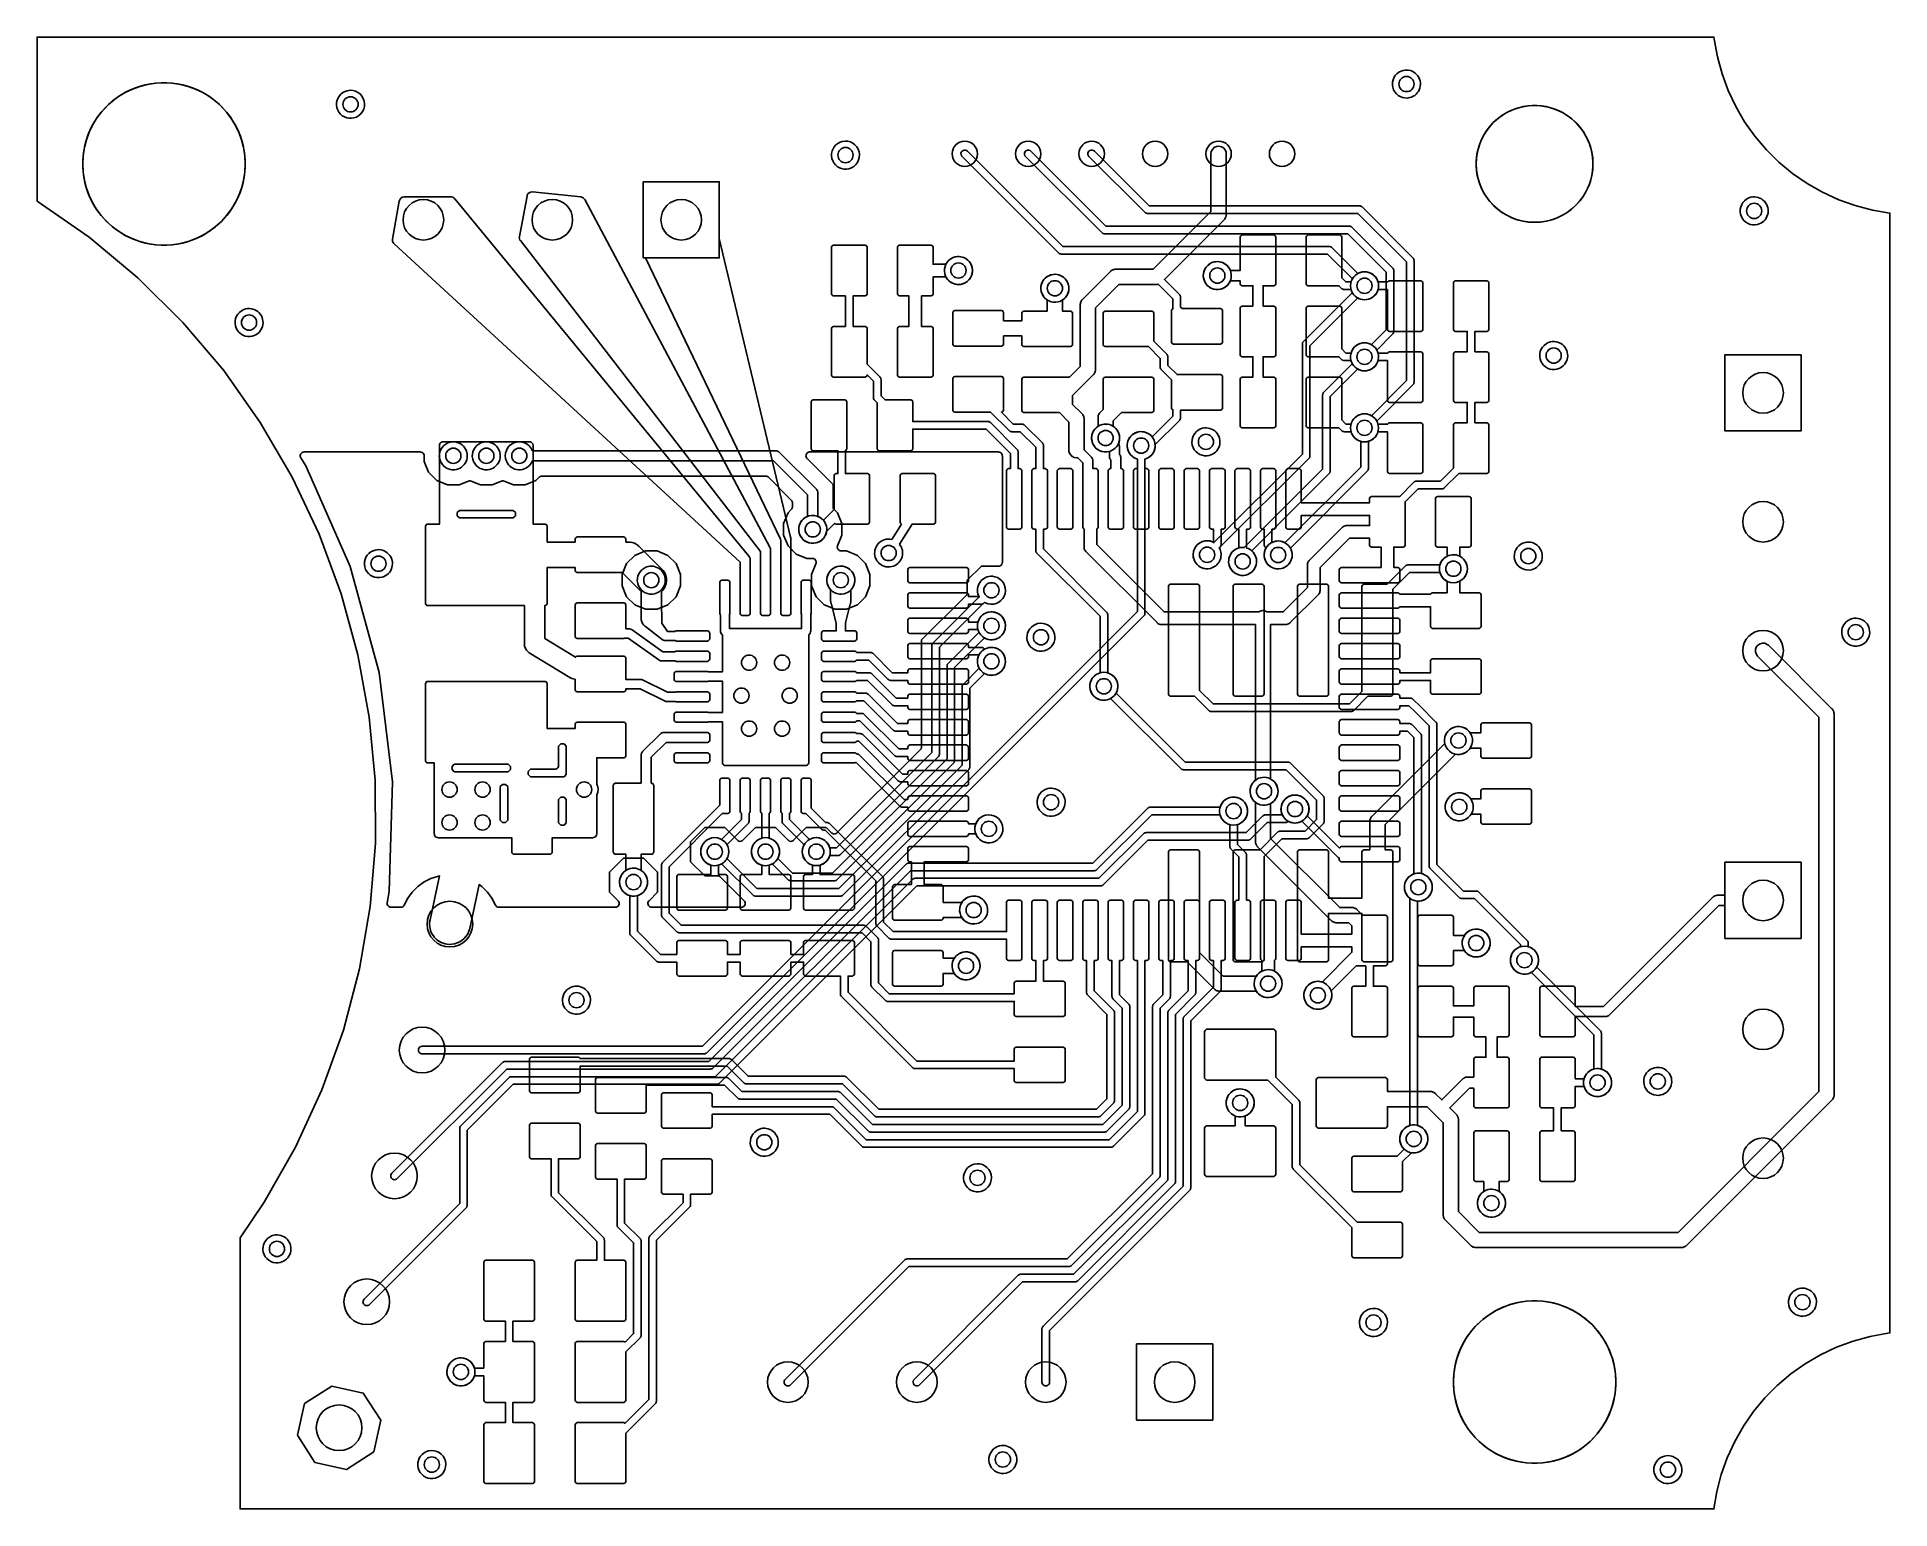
# Model space of a CAD drawing. Header units: millimetres. Extents: x 0 to 36.5, y 0 to 29.
import ezdxf

# ---------------------------------------------------------------- set-up
doc = ezdxf.new("R2010")
doc.units = ezdxf.units.MM

msp = doc.modelspace()

# ---------------------------------------------------------------- linework, layer by layer
at = {"layer": '16_copper'}
for points in [[(27.04, 27.806, 1), (26.911, 28.343), (26.87, 28.329, 0.854084), (26.997, 27.799)], [(6.24, 27.406, 1), (6.111, 27.943), (6.07, 27.929, 0.854084), (6.197, 27.399)], [(15.99, 26.406, 1), (15.861, 26.943), (15.82, 26.929, 0.854084), (15.947, 26.399)], [(23.113, 18.532, 0.461004), (23.304, 18.906), (23.289, 18.934), (25.053, 20.698), (25.059, 20.705), (25.064, 20.712, 0.072358), (25.073, 20.732), (25.073, 20.734), (25.073, 20.736), (25.074, 20.741), (25.075, 20.751), (25.075, 22.919), (26.016, 23.86), (26.044, 23.845, 1), (26.256, 24.355), (26.214, 24.368, 0.158384), (26.044, 24.355), (26.016, 24.34), (25.503, 24.853), (25.496, 24.859), (25.489, 24.864, 0.072358), (25.469, 24.873), (25.467, 24.873), (25.465, 24.873), (25.46, 24.874), (25.45, 24.875), (20.206, 24.875), (18.328, 26.753), (18.311, 26.766, 0.760339), (18.21, 26.662), (18.222, 26.647), (20.122, 24.747), (20.129, 24.741), (20.136, 24.736, 0.072358), (20.156, 24.727), (20.158, 24.727), (20.16, 24.727), (20.165, 24.726), (20.175, 24.725), (25.419, 24.725), (25.91, 24.234), (25.895, 24.206, 0.19891), (25.895, 23.994), (25.91, 23.966), (24.947, 23.003), (24.941, 22.996), (24.936, 22.989, 0.072358), (24.927, 22.969), (24.927, 22.967), (24.927, 22.965), (24.926, 22.96), (24.925, 22.95), (24.925, 20.782), (23.183, 19.04), (23.155, 19.055, 1), (22.943, 18.545), (22.985, 18.532, 0.078703), (23.071, 18.525)], [(23.813, 18.401, 0.610547), (23.929, 18.877), (25.453, 20.401), (25.459, 20.408), (25.464, 20.415, 0.072358), (25.473, 20.435), (25.473, 20.437), (25.473, 20.439), (25.474, 20.444), (25.475, 20.454), (25.475, 21.919), (26.016, 22.46), (26.044, 22.445, 0.668176), (26.405, 22.806), (26.39, 22.834), (26.703, 23.147), (26.709, 23.154), (26.714, 23.161, 0.072358), (26.723, 23.181), (26.723, 23.183), (26.723, 23.185), (26.724, 23.19), (26.725, 23.2), (26.725, 24.4), (26.724, 24.409), (26.723, 24.418, 0.072358), (26.715, 24.438), (26.713, 24.44), (26.713, 24.441), (26.709, 24.445), (26.703, 24.453), (25.903, 25.253), (25.896, 25.259), (25.889, 25.264, 0.072358), (25.869, 25.273), (25.867, 25.273), (25.865, 25.273), (25.86, 25.274), (25.85, 25.275), (21.056, 25.275), (19.578, 26.753), (19.561, 26.766, 0.760339), (19.46, 26.662), (19.472, 26.647), (20.972, 25.147), (20.979, 25.141), (20.986, 25.136, 0.072358), (21.006, 25.127), (21.008, 25.127), (21.01, 25.127), (21.015, 25.126), (21.025, 25.125), (25.819, 25.125), (26.575, 24.369), (26.575, 23.231), (26.284, 22.94), (26.256, 22.955, 0.668176), (25.895, 22.594), (25.91, 22.566), (25.347, 22.003), (25.341, 21.996), (25.336, 21.989, 0.072358), (25.327, 21.969), (25.327, 21.967), (25.327, 21.965), (25.326, 21.96), (25.325, 21.95), (25.325, 20.485), (23.782, 18.942), (23.771, 18.944, 1), (23.727, 18.394), (23.771, 18.394)], [(24.513, 18.528, 0.461004), (24.704, 18.902), (24.689, 18.93), (26.203, 20.444), (26.209, 20.451), (26.214, 20.458, 0.072358), (26.223, 20.478), (26.223, 20.48), (26.223, 20.482), (26.224, 20.487), (26.225, 20.497), (26.225, 21.035), (26.256, 21.045, 0.414214), (26.405, 21.406), (26.39, 21.434), (27.103, 22.147), (27.109, 22.154), (27.114, 22.161, 0.072358), (27.123, 22.181), (27.123, 22.183), (27.123, 22.185), (27.124, 22.19), (27.125, 22.2), (27.125, 24.6), (27.124, 24.609), (27.123, 24.618, 0.072358), (27.115, 24.638), (27.113, 24.64), (27.113, 24.641), (27.109, 24.645), (27.103, 24.653), (26.103, 25.653), (26.096, 25.659), (26.089, 25.664, 0.072358), (26.069, 25.673), (26.067, 25.673), (26.065, 25.673), (26.06, 25.674), (26.05, 25.675), (21.906, 25.675), (20.828, 26.753), (20.811, 26.766, 0.760339), (20.71, 26.662), (20.722, 26.647), (21.822, 25.547), (21.829, 25.541), (21.836, 25.536, 0.072358), (21.856, 25.527), (21.858, 25.527), (21.86, 25.527), (21.865, 25.526), (21.875, 25.525), (26.019, 25.525), (26.975, 24.569), (26.975, 22.231), (26.284, 21.54), (26.256, 21.555, 1), (26.044, 21.045), (26.075, 21.035), (26.075, 20.528), (24.583, 19.036), (24.555, 19.051, 1), (24.343, 18.541), (24.385, 18.528, 0.078703), (24.471, 18.521)], [(33.89, 25.306, 1), (33.761, 25.843), (33.72, 25.829, 0.854084), (33.847, 25.299)], [(18.214, 24.132, 1), (18.086, 24.668), (18.044, 24.655, 0.854084), (18.172, 24.125)], [(23.314, 24.032, 1), (23.186, 24.568), (23.144, 24.555, 0.854084), (23.272, 24.025)], [(20.114, 23.782, 1), (19.986, 24.318), (19.944, 24.305, 0.854084), (20.072, 23.775)], [(4.24, 23.106, 1), (4.111, 23.643), (4.07, 23.629, 0.854084), (4.197, 23.099)], [(29.94, 22.456, 1), (29.811, 22.993), (29.77, 22.979, 0.854084), (29.897, 22.449)], [(13.151, 8.969), (13.16, 8.969, 0.072358), (13.18, 8.978), (13.182, 8.979), (13.183, 8.979), (13.187, 8.983), (13.195, 8.989), (21.803, 17.597), (21.809, 17.604), (21.814, 17.611, 0.072358), (21.823, 17.631), (21.823, 17.633), (21.823, 17.635), (21.824, 17.64), (21.825, 17.65), (21.825, 20.685), (21.856, 20.695, 1), (21.644, 21.205), (21.606, 21.185, 0.612802), (21.644, 20.695), (21.675, 20.685), (21.675, 17.681), (13.111, 9.117), (7.586, 9.117), (7.565, 9.114, 0.760336), (7.568, 8.97), (7.586, 8.967), (13.142, 8.967)], [(21.114, 20.832, 1), (20.986, 21.368), (20.944, 21.355, 0.854084), (21.072, 20.825)], [(23.09, 20.756, 1), (22.961, 21.293), (22.92, 21.279, 0.854084), (23.047, 20.749)], [(8.168, 11.125, 0.288958), (8.507, 11.384), (8.523, 11.438), (8.709, 12.302), (8.764, 12.263), (8.872, 12.155), (8.961, 12.031), (9.03, 11.896), (9.036, 11.888), (9.042, 11.879, 0.145471), (9.078, 11.857), (9.079, 11.857), (9.08, 11.857), (9.084, 11.857), (9.097, 11.855), (11.392, 11.855), (11.395, 11.855), (11.398, 11.855, 0.553621), (11.457, 11.968), (11.451, 11.976), (11.448, 11.981), (11.446, 11.982), (11.445, 11.983), (11.275, 12.153), (11.275, 12.547), (11.553, 12.825), (11.947, 12.825), (12.225, 12.547), (12.225, 12.153), (12.055, 11.983), (12.053, 11.981), (12.051, 11.979, 0.553623), (12.089, 11.857), (12.099, 11.856), (12.104, 11.855), (12.106, 11.855), (12.108, 11.855), (13.875, 11.855), (13.878, 11.855), (13.881, 11.855, 0.553633), (13.94, 11.968), (13.933, 11.976), (13.93, 11.981), (13.929, 11.982), (13.928, 11.983), (13.853, 12.058), (13.853, 12.058), (13.458, 12.453), (13.451, 12.459), (13.444, 12.464, 0.072358), (13.424, 12.473), (13.422, 12.473), (13.42, 12.473), (13.415, 12.474), (13.405, 12.475), (13.153, 12.475), (12.875, 12.753), (12.875, 13.147), (13.153, 13.425), (13.547, 13.425), (13.797, 13.175), (13.802, 13.171), (13.806, 13.167, 0.29724), (13.888, 13.163), (13.892, 13.166, 0.027461), (13.899, 13.171), (13.903, 13.175), (14.153, 13.425), (14.547, 13.425), (14.797, 13.175), (14.802, 13.171), (14.806, 13.167, 0.29724), (14.888, 13.163), (14.892, 13.166, 0.027461), (14.899, 13.171), (14.903, 13.175), (15.153, 13.425), (15.547, 13.425), (15.652, 13.32), (15.657, 13.316), (15.661, 13.312, 0.29724), (15.743, 13.308), (15.747, 13.311, 0.027446), (15.754, 13.316), (15.758, 13.32), (17.403, 14.965), (17.409, 14.972), (17.414, 14.979, 0.072358), (17.423, 14.999), (17.423, 15.001), (17.423, 15.002), (17.424, 15.008), (17.425, 15.018), (17.425, 17.121), (18.303, 17.999), (18.309, 18.006), (18.314, 18.013, 0.072358), (18.323, 18.033), (18.323, 18.035), (18.323, 18.037), (18.324, 18.042), (18.325, 18.052), (18.325, 18.297), (18.603, 18.575), (18.94, 18.575), (18.946, 18.576), (18.952, 18.576, 0.297243), (19.013, 18.631), (19.013, 18.637, 0.027499), (19.014, 18.645), (19.015, 18.65), (19.015, 20.75), (19.014, 20.756), (19.014, 20.762, 0.297243), (18.959, 20.823), (18.953, 20.823, 0.027499), (18.945, 20.824), (18.94, 20.825), (15.222, 20.825), (15.219, 20.825), (15.216, 20.825, 0.553621), (15.157, 20.712), (15.163, 20.704), (15.166, 20.699), (15.168, 20.698), (15.169, 20.697), (15.68, 20.186), (15.68, 19.744), (15.681, 19.735), (15.682, 19.726, 0.072358), (15.69, 19.706), (15.692, 19.705), (15.692, 19.703), (15.696, 19.699), (15.702, 19.691), (15.767, 19.626), (15.855, 19.414), (15.855, 19.186), (15.769, 18.979), (15.767, 18.969), (15.764, 18.959, 0.377725), (15.82, 18.877), (15.821, 18.877), (15.821, 18.877), (15.826, 18.877), (15.839, 18.875), (15.948, 18.875), (16.159, 18.787), (16.321, 18.626), (16.408, 18.414), (16.408, 18.186), (16.321, 17.974), (16.159, 17.813), (15.948, 17.725), (15.719, 17.725), (15.508, 17.813), (15.346, 17.974), (15.258, 18.186), (15.258, 18.414), (15.344, 18.621), (15.347, 18.631), (15.349, 18.641, 0.377725), (15.294, 18.723), (15.293, 18.723), (15.292, 18.723), (15.287, 18.723), (15.275, 18.725), (15.166, 18.725), (14.954, 18.813), (14.793, 18.974), (14.705, 19.186), (14.705, 19.414), (14.793, 19.626), (14.858, 19.691), (14.864, 19.699), (14.869, 19.706, 0.072358), (14.878, 19.726), (14.878, 19.727), (14.878, 19.729), (14.879, 19.734), (14.88, 19.744), (14.88, 19.823), (14.879, 19.832), (14.878, 19.841, 0.072358), (14.87, 19.861), (14.868, 19.863), (14.868, 19.864), (14.864, 19.868), (14.858, 19.876), (14.406, 20.328), (14.399, 20.334), (14.392, 20.339, 0.072358), (14.372, 20.348), (14.37, 20.348), (14.369, 20.348), (14.363, 20.349), (14.353, 20.35), (9.944, 20.35), (9.935, 20.349), (9.926, 20.348, 0.072357), (9.906, 20.34), (9.905, 20.338), (9.903, 20.338), (9.899, 20.334), (9.891, 20.328), (9.826, 20.263), (9.614, 20.175), (9.386, 20.175), (9.204, 20.25), (9.199, 20.252, 0.01738), (9.194, 20.253), (9.186, 20.255, 0.072356), (9.165, 20.255), (9.163, 20.255), (9.161, 20.255), (9.156, 20.253), (9.153, 20.252), (9.151, 20.252), (9.15, 20.251), (9.146, 20.25), (8.964, 20.175), (8.736, 20.175), (8.554, 20.25), (8.549, 20.252, 0.01738), (8.544, 20.253), (8.536, 20.255, 0.072356), (8.515, 20.255), (8.513, 20.255), (8.511, 20.255), (8.506, 20.253), (8.503, 20.252), (8.501, 20.252), (8.5, 20.251), (8.496, 20.25), (8.314, 20.175), (8.086, 20.175), (7.874, 20.263), (7.713, 20.424), (7.625, 20.636), (7.625, 20.75), (7.624, 20.756), (7.624, 20.762, 0.297243), (7.569, 20.823), (7.563, 20.823, 0.027499), (7.555, 20.824), (7.55, 20.825), (5.259, 20.825), (5.253, 20.824, 0.510492), (5.19, 20.722), (5.191, 20.717), (5.193, 20.714), (5.195, 20.71), (5.294, 20.554), (6.169, 18.571), (6.742, 16.48), (7, 14.328), (6.938, 12.162), (6.899, 11.943), (6.899, 11.941), (6.898, 11.939, 0.377725), (6.954, 11.857), (6.967, 11.856), (6.971, 11.855), (6.972, 11.855), (6.972, 11.855), (7.166, 11.855), (7.176, 11.856), (7.186, 11.858, 0.145482), (7.222, 11.88), (7.223, 11.881), (7.223, 11.881), (7.226, 11.885), (7.233, 11.896), (7.302, 12.031), (7.392, 12.155), (7.5, 12.263), (7.623, 12.353), (7.759, 12.422), (7.905, 12.469), (7.928, 12.473), (7.741, 11.608), (7.733, 11.558, 0.430258), (8.118, 11.123)], [(8.264, 20.482, 1), (8.136, 21.018), (8.094, 21.005, 0.854084), (8.222, 20.475)], [(8.914, 20.482, 1), (8.786, 21.018), (8.744, 21.005, 0.854084), (8.872, 20.475)], [(15.344, 19.032, 0.726543), (15.386, 19.555), (15.38, 19.557), (15.38, 20.02), (15.379, 20.027), (15.379, 20.034, 0.125733), (15.36, 20.08), (15.354, 20.087), (15.353, 20.088), (15.352, 20.089), (15.351, 20.091), (14.621, 20.821), (14.615, 20.825), (14.61, 20.83, 0.125734), (14.564, 20.849), (14.556, 20.85), (14.553, 20.85), (14.552, 20.85), (14.55, 20.85), (9.757, 20.85), (9.755, 20.856, 1), (9.245, 20.644), (9.265, 20.606, 0.612802), (9.755, 20.644), (9.757, 20.65), (14.509, 20.65), (15.18, 19.979), (15.18, 19.557), (15.174, 19.555, 0.854084), (15.302, 19.025)], [(29.44, 18.506, 1), (29.311, 19.043), (29.27, 19.029, 0.854084), (29.397, 18.499)], [(25.895, 15.713), (25.904, 15.714, 0.072358), (25.924, 15.722), (25.926, 15.723), (25.927, 15.723), (25.931, 15.727), (25.939, 15.733), (26.217, 16.011), (26.671, 16.011), (26.689, 16.019), (26.702, 16.032), (26.71, 16.05), (26.71, 18.124), (27.036, 18.45), (27.635, 18.45), (27.645, 18.419, 1), (28.155, 18.631), (28.135, 18.669, 0.612802), (27.645, 18.631), (27.635, 18.6), (27.005, 18.6), (26.996, 18.599), (26.987, 18.598, 0.072358), (26.967, 18.59), (26.965, 18.588), (26.964, 18.588), (26.96, 18.584), (26.952, 18.578), (26.595, 18.221), (26.139, 18.221), (26.121, 18.214), (26.108, 18.2), (26.1, 18.182), (26.1, 16.106), (25.855, 15.861), (23.165, 15.861), (22.9, 16.126), (22.9, 18.182), (22.892, 18.2), (22.879, 18.214), (22.861, 18.221), (22.329, 18.221), (22.311, 18.214), (22.298, 18.2), (22.29, 18.182), (22.29, 16.05), (22.298, 16.032), (22.311, 16.019), (22.329, 16.011), (22.803, 16.011), (23.081, 15.733), (23.088, 15.728), (23.095, 15.722, 0.072358), (23.115, 15.714), (23.117, 15.713), (23.118, 15.713), (23.124, 15.713), (23.134, 15.711), (25.886, 15.711)], [(12.164, 18.032, 1), (12.036, 18.568), (11.994, 18.555, 0.854084), (12.122, 18.025)], [(18.632, 17.833), (18.638, 17.835), (18.64, 17.837), (18.641, 17.837), (18.645, 17.841), (18.653, 17.847), (18.666, 17.86), (18.694, 17.845), (18.736, 17.832, 1), (18.864, 18.368), (18.822, 18.375, 0.560027), (18.545, 17.994), (18.559, 17.966), (18.555, 17.965), (18.553, 17.963), (18.552, 17.963), (18.548, 17.959), (18.54, 17.953), (17.647, 17.06), (17.641, 17.053), (17.636, 17.046, 0.072358), (17.627, 17.026), (17.627, 17.024), (17.627, 17.023), (17.626, 17.017), (17.625, 17.007), (17.625, 14.904), (15.746, 13.025), (15.615, 13.025), (15.605, 13.056, 1), (15.095, 12.844), (15.115, 12.806, 0.612802), (15.605, 12.844), (15.615, 12.875), (15.777, 12.875), (15.786, 12.876), (15.795, 12.877, 0.072358), (15.815, 12.885), (15.817, 12.887), (15.818, 12.887), (15.822, 12.891), (15.83, 12.897), (17.753, 14.82), (17.759, 14.827), (17.764, 14.834, 0.072358), (17.773, 14.854), (17.773, 14.856), (17.773, 14.857), (17.774, 14.863), (17.775, 14.873), (17.775, 16.976)], [(15.898, 18.032, 1), (15.769, 18.568), (15.728, 18.555, 0.854084), (15.855, 18.025)], [(18.632, 17.133), (18.638, 17.135), (18.64, 17.137), (18.641, 17.137), (18.645, 17.141), (18.653, 17.147), (18.666, 17.16), (18.694, 17.145), (18.736, 17.132, 1), (18.864, 17.668), (18.822, 17.675, 0.560027), (18.545, 17.294), (18.559, 17.266), (18.555, 17.265), (18.553, 17.263), (18.552, 17.263), (18.548, 17.259), (18.54, 17.253), (17.947, 16.66), (17.941, 16.653), (17.936, 16.646, 0.072358), (17.927, 16.626), (17.927, 16.624), (17.927, 16.623), (17.926, 16.617), (17.925, 16.607), (17.925, 14.78), (15.67, 12.525), (14.881, 12.525), (14.59, 12.816), (14.605, 12.844, 1), (14.095, 13.056), (14.082, 13.014, 0.612801), (14.456, 12.695), (14.484, 12.71), (14.797, 12.397), (14.804, 12.391), (14.811, 12.386, 0.072358), (14.831, 12.377), (14.833, 12.377), (14.835, 12.377), (14.84, 12.376), (14.85, 12.375), (15.701, 12.375), (15.711, 12.376), (15.72, 12.377, 0.072358), (15.74, 12.385), (15.741, 12.387), (15.742, 12.387), (15.747, 12.391), (15.754, 12.397), (18.053, 14.696), (18.059, 14.703), (18.064, 14.71, 0.072358), (18.073, 14.73), (18.073, 14.732), (18.073, 14.733), (18.074, 14.739), (18.075, 14.749), (18.075, 16.576)], [(35.89, 17.006, 1), (35.761, 17.543), (35.72, 17.529, 0.854084), (35.847, 16.999)], [(19.84, 16.906, 1), (19.711, 17.443), (19.67, 17.429, 0.854084), (19.797, 16.899)], [(15.835, 12.076), (15.844, 12.077, 0.072358), (15.864, 12.085), (15.865, 12.087), (15.867, 12.087), (15.871, 12.091), (15.879, 12.097), (18.353, 14.571), (18.359, 14.579), (18.364, 14.586, 0.072358), (18.373, 14.606), (18.373, 14.607), (18.373, 14.609), (18.374, 14.614), (18.375, 14.624), (18.375, 16.169), (18.666, 16.46), (18.694, 16.445, 1), (18.906, 16.955), (18.864, 16.968, 0.612801), (18.545, 16.594), (18.56, 16.566), (18.247, 16.253), (18.241, 16.246), (18.236, 16.239, 0.072358), (18.227, 16.219), (18.227, 16.217), (18.227, 16.215), (18.226, 16.21), (18.225, 16.2), (18.225, 14.655), (15.795, 12.225), (14.181, 12.225), (13.59, 12.816), (13.605, 12.844, 1), (13.095, 13.056), (13.082, 13.014, 0.612801), (13.456, 12.695), (13.484, 12.71), (14.097, 12.097), (14.104, 12.091), (14.111, 12.086, 0.072358), (14.131, 12.077), (14.133, 12.077), (14.135, 12.077), (14.14, 12.076), (14.15, 12.075), (15.826, 12.075)], [(24.149, 10.786), (24.162, 10.8), (24.17, 10.818), (24.17, 12.854), (24.521, 13.205), (25.01, 13.205), (25.019, 13.206), (25.028, 13.207, 0.072358), (25.048, 13.215), (25.05, 13.217), (25.051, 13.217), (25.055, 13.221), (25.063, 13.227), (25.333, 13.497), (25.339, 13.504), (25.344, 13.511, 0.072358), (25.353, 13.531), (25.353, 13.533), (25.353, 13.535), (25.354, 13.54), (25.355, 13.55), (25.355, 13.997), (25.354, 14.006), (25.353, 14.015, 0.072358), (25.345, 14.035), (25.343, 14.037), (25.343, 14.038), (25.339, 14.042), (25.333, 14.05), (24.69, 14.693), (24.683, 14.698), (24.676, 14.704, 0.072358), (24.656, 14.713), (24.654, 14.713), (24.653, 14.713), (24.647, 14.714), (24.637, 14.715), (22.614, 14.715), (21.255, 16.074), (21.27, 16.102, 1), (20.76, 16.313), (20.747, 16.272, 0.612801), (21.12, 15.953), (21.149, 15.967), (22.53, 14.587), (22.537, 14.581), (22.544, 14.576, 0.072358), (22.564, 14.567), (22.566, 14.567), (22.567, 14.567), (22.573, 14.566), (22.583, 14.565), (24.606, 14.565), (25.205, 13.966), (25.205, 13.581), (24.979, 13.355), (24.49, 13.355), (24.481, 13.354), (24.472, 13.353, 0.072358), (24.452, 13.345), (24.45, 13.343), (24.449, 13.343), (24.445, 13.339), (24.437, 13.333), (24.093, 12.989), (23.599, 12.989), (23.581, 12.981), (23.568, 12.968), (23.56, 12.95), (23.56, 10.818), (23.568, 10.8), (23.581, 10.786), (23.599, 10.779), (24.131, 10.779)], [(25.419, 10.786), (25.432, 10.8), (25.44, 10.818), (25.44, 11.734), (26.1, 11.734), (26.1, 10.818), (26.108, 10.8), (26.121, 10.786), (26.139, 10.779), (26.671, 10.779), (26.689, 10.786), (26.702, 10.8), (26.71, 10.818), (26.71, 12.95), (26.702, 12.968), (26.689, 12.981), (26.671, 12.989), (26.555, 12.989), (26.555, 13.483), (27.943, 14.871), (27.978, 14.865, 1), (28.022, 15.415), (27.978, 15.415, 0.414214), (27.725, 15.118), (27.731, 15.083), (26.299, 13.651), (26.294, 13.646), (26.289, 13.641, 0.10246), (26.261, 13.587), (26.26, 13.581), (26.257, 13.571), (26.256, 13.551), (26.255, 13.545), (26.255, 12.989), (26.139, 12.989), (26.121, 12.981), (26.108, 12.968), (26.1, 12.95), (26.1, 12.034), (25.44, 12.034), (25.44, 12.95), (25.432, 12.968), (25.419, 12.981), (25.401, 12.989), (24.869, 12.989), (24.851, 12.981), (24.838, 12.968), (24.83, 12.95), (24.83, 10.818), (24.838, 10.8), (24.851, 10.786), (24.869, 10.779), (25.401, 10.779)], [(24.234, 13.872, 1), (24.106, 14.408), (24.064, 14.395, 0.854084), (24.192, 13.865)], [(6.514, 4.008), (6.534, 4.016), (6.548, 4.028), (8.453, 5.932), (8.459, 5.94), (8.464, 5.947, 0.072358), (8.473, 5.967), (8.473, 5.968), (8.473, 5.97), (8.474, 5.975), (8.475, 5.985), (8.475, 7.465), (9.377, 8.367), (13.391, 8.367), (13.4, 8.369), (13.409, 8.369, 0.072358), (13.429, 8.378), (13.43, 8.379), (13.432, 8.379), (13.436, 8.383), (13.444, 8.389), (17.33, 12.275), (20.95, 12.275), (20.959, 12.276), (20.968, 12.277, 0.072358), (20.988, 12.285), (20.99, 12.287), (20.991, 12.287), (20.995, 12.291), (21.003, 12.297), (21.881, 13.175), (23.85, 13.175), (23.859, 13.176), (23.868, 13.177, 0.072358), (23.888, 13.185), (23.89, 13.187), (23.891, 13.187), (23.895, 13.191), (23.903, 13.197), (24.231, 13.525), (24.59, 13.525), (24.599, 13.526), (24.608, 13.527, 0.072358), (24.628, 13.535), (24.63, 13.537), (24.631, 13.537), (24.635, 13.541), (24.643, 13.547), (24.646, 13.55), (24.674, 13.535), (24.716, 13.522, 1), (24.844, 14.058), (24.802, 14.065, 0.560027), (24.525, 13.684), (24.53, 13.675), (24.2, 13.675), (24.191, 13.674), (24.182, 13.673, 0.072358), (24.162, 13.665), (24.16, 13.663), (24.159, 13.663), (24.155, 13.659), (24.147, 13.653), (23.819, 13.325), (21.85, 13.325), (21.841, 13.324), (21.832, 13.323, 0.072358), (21.812, 13.315), (21.81, 13.313), (21.809, 13.313), (21.805, 13.309), (21.797, 13.303), (20.919, 12.425), (17.299, 12.425), (17.289, 12.424), (17.28, 12.423, 0.072358), (17.26, 12.415), (17.259, 12.413), (17.258, 12.413), (17.253, 12.409), (17.246, 12.403), (13.36, 8.517), (9.346, 8.517), (9.337, 8.516), (9.328, 8.515, 0.072358), (9.308, 8.507), (9.306, 8.506), (9.305, 8.505), (9.301, 8.501), (9.293, 8.495), (8.347, 7.549), (8.341, 7.542), (8.336, 7.535, 0.072358), (8.327, 7.515), (8.327, 7.513), (8.327, 7.512), (8.326, 7.506), (8.325, 7.496), (8.325, 6.016), (6.442, 4.134), (6.429, 4.116, 0.553635), (6.492, 4.006)], [(7.059, 6.489), (7.079, 6.497), (7.094, 6.508), (9.253, 8.667), (13.267, 8.667), (13.276, 8.669), (13.285, 8.669, 0.072358), (13.305, 8.678), (13.306, 8.679), (13.307, 8.679), (13.312, 8.683), (13.32, 8.689), (17.205, 12.575), (20.826, 12.575), (20.835, 12.576), (20.844, 12.577, 0.072358), (20.864, 12.585), (20.865, 12.587), (20.867, 12.587), (20.871, 12.591), (20.879, 12.597), (21.957, 13.675), (23.305, 13.675), (23.315, 13.644, 1), (23.825, 13.856), (23.805, 13.894, 0.612802), (23.315, 13.856), (23.305, 13.825), (21.926, 13.825), (21.917, 13.824), (21.908, 13.823, 0.072358), (21.888, 13.815), (21.886, 13.813), (21.885, 13.813), (21.881, 13.809), (21.873, 13.803), (20.795, 12.725), (17.174, 12.725), (17.165, 12.724), (17.156, 12.723, 0.072358), (17.136, 12.715), (17.135, 12.713), (17.133, 12.713), (17.129, 12.709), (17.121, 12.703), (13.235, 8.817), (9.222, 8.817), (9.213, 8.816), (9.203, 8.815, 0.072358), (9.183, 8.807), (9.182, 8.806), (9.181, 8.805), (9.177, 8.801), (9.169, 8.795), (6.988, 6.615), (6.975, 6.597, 0.553635), (7.037, 6.487)], [(20.04, 13.656, 1), (19.911, 14.193), (19.87, 14.179, 0.854084), (19.997, 13.649)], [(28.08, 13.566, 1), (27.951, 14.103), (27.91, 14.089, 0.854084), (28.037, 13.559)], [(18.814, 13.132, 1), (18.686, 13.668), (18.644, 13.655, 0.854084), (18.772, 13.125)], [(24.314, 10.082, 1), (24.186, 10.618), (24.144, 10.605, 0.11836), (24.04, 10.529), (24.019, 10.5), (23.362, 10.5), (22.9, 10.962), (22.9, 12.95), (22.892, 12.968), (22.879, 12.981), (22.861, 12.989), (22.329, 12.989), (22.311, 12.981), (22.298, 12.968), (22.29, 12.95), (22.29, 10.818), (22.298, 10.8), (22.311, 10.786), (22.329, 10.779), (22.659, 10.779), (23.194, 10.244), (23.199, 10.239), (23.204, 10.234, 0.10246), (23.258, 10.206), (23.264, 10.205), (23.274, 10.202), (23.294, 10.201), (23.3, 10.2), (24.019, 10.2), (24.04, 10.171, 0.240081), (24.272, 10.075)], [(11.814, 12.082, 1), (11.686, 12.618), (11.644, 12.605, 0.854084), (11.772, 12.075)], [(27.184, 7.022, 0.726543), (27.226, 7.545), (27.195, 7.555), (27.195, 11.975), (27.232, 11.975, 1), (27.188, 12.525), (27.146, 12.518, 0.612801), (27.031, 12.04), (27.045, 12.03), (27.045, 7.555), (27.014, 7.545, 0.854084), (27.142, 7.015)], [(18.514, 11.532, 1), (18.386, 12.068), (18.344, 12.055, 0.854084), (18.472, 11.525)], [(28.414, 10.882, 1), (28.286, 11.418), (28.244, 11.405, 0.854084), (28.372, 10.875)], [(18.364, 10.432, 1), (18.236, 10.968), (18.194, 10.955, 0.854084), (18.322, 10.425)], [(30.804, 8.132, 0.726543), (30.846, 8.655), (30.815, 8.665), (30.815, 9.373), (30.814, 9.382), (30.813, 9.391, 0.072358), (30.805, 9.411), (30.803, 9.413), (30.803, 9.414), (30.799, 9.418), (30.793, 9.426), (29.54, 10.679), (29.555, 10.708, 1), (29.045, 10.919), (29.032, 10.878, 0.612801), (29.406, 10.558), (29.434, 10.573), (30.665, 9.342), (30.665, 8.665), (30.634, 8.655, 0.854084), (30.762, 8.125)], [(10.69, 9.756, 1), (10.561, 10.293), (10.52, 10.279, 0.854084), (10.647, 9.749)], [(25.294, 9.852, 1), (25.166, 10.388), (25.124, 10.375, 0.854084), (25.252, 9.845)], [(31.99, 8.156, 1), (31.861, 8.693), (31.82, 8.679, 0.854084), (31.947, 8.149)], [(23.764, 7.732, 1), (23.636, 8.268), (23.594, 8.255, 0.854084), (23.722, 7.725)], [(14.39, 6.956, 1), (14.261, 7.493), (14.22, 7.479, 0.854084), (14.347, 6.949)], [(18.59, 6.256, 1), (18.461, 6.793), (18.42, 6.779, 0.854084), (18.547, 6.249)], [(28.714, 5.757, 1), (28.586, 6.293), (28.544, 6.28, 0.854084), (28.672, 5.75)], [(4.79, 4.856, 1), (4.661, 5.393), (4.62, 5.379, 0.854084), (4.747, 4.849)], [(34.84, 3.806, 1), (34.711, 4.343), (34.67, 4.329, 0.854084), (34.797, 3.799)], [(26.39, 3.406, 1), (26.261, 3.943), (26.22, 3.929, 0.854084), (26.347, 3.399)], [(8.414, 2.432, 1), (8.286, 2.968), (8.244, 2.955, 0.854084), (8.372, 2.425)], [(7.84, 0.606, 1), (7.711, 1.143), (7.67, 1.129, 0.854084), (7.797, 0.599)], [(19.09, 0.706, 1), (18.961, 1.243), (18.92, 1.229, 0.854084), (19.047, 0.699)], [(32.19, 0.506, 1), (32.061, 1.043), (32.02, 1.029, 0.854084), (32.147, 0.499)]]:
    msp.add_lwpolyline(points, format="xyb", close=True, dxfattribs=at)
for points in [[(13.44, 26.15), (11.94, 26.15), (11.94, 24.65), (13.44, 24.65)], [(34.75, 22.74), (33.25, 22.74), (33.25, 21.24), (34.75, 21.24)], [(11.986, 17.725), (11.774, 17.813), (11.613, 17.974), (11.525, 18.186), (11.525, 18.414), (11.613, 18.626), (11.774, 18.787), (11.986, 18.875), (12.214, 18.875), (12.426, 18.787), (12.587, 18.626), (12.675, 18.414), (12.675, 18.186), (12.587, 17.974), (12.426, 17.813), (12.214, 17.725)], [(24.149, 16.019), (24.162, 16.032), (24.17, 16.05), (24.17, 18.182), (24.162, 18.2), (24.149, 18.214), (24.131, 18.221), (23.599, 18.221), (23.581, 18.214), (23.568, 18.2), (23.56, 18.182), (23.56, 16.05), (23.568, 16.032), (23.581, 16.019), (23.599, 16.011), (24.131, 16.011)], [(25.419, 16.019), (25.432, 16.032), (25.44, 16.05), (25.44, 18.182), (25.432, 18.2), (25.419, 18.214), (25.401, 18.221), (24.869, 18.221), (24.851, 18.214), (24.838, 18.2), (24.83, 18.182), (24.83, 16.05), (24.838, 16.032), (24.851, 16.019), (24.869, 16.011), (25.401, 16.011)], [(34.75, 12.74), (33.25, 12.74), (33.25, 11.24), (34.75, 11.24)], [(23.16, 3.25), (21.66, 3.25), (21.66, 1.75), (23.16, 1.75)], [(6.634, 1.123), (6.771, 1.746), (6.427, 2.284), (5.804, 2.421), (5.266, 2.077), (5.129, 1.454), (5.473, 0.916), (6.096, 0.779)]]:
    msp.add_lwpolyline(points, close=True, dxfattribs=at)
at = {"layer": '1_copper'}
for points in [[(27.04, 27.806, 1), (26.911, 28.343), (26.87, 28.329, 0.854084), (26.997, 27.799)], [(6.24, 27.406, 1), (6.111, 27.943), (6.07, 27.929, 0.854084), (6.197, 27.399)], [(15.99, 26.406, 1), (15.861, 26.943), (15.82, 26.929, 0.854084), (15.947, 26.399)], [(26.579, 9.307), (26.593, 9.321), (26.6, 9.339), (26.6, 10.261), (26.593, 10.279), (26.579, 10.293), (26.561, 10.3), (26.325, 10.3), (26.325, 10.7), (26.561, 10.7), (26.579, 10.707), (26.593, 10.721), (26.6, 10.739), (26.6, 11.661), (26.593, 11.679), (26.579, 11.693), (26.561, 11.7), (26.112, 11.7), (26.006, 11.806), (26.001, 11.811), (25.996, 11.816, 0.10246), (25.942, 11.844), (25.936, 11.845), (25.926, 11.848), (25.906, 11.849), (25.9, 11.85), (25.662, 11.85), (24.3, 13.212), (24.3, 13.898), (24.314, 13.905, 0.560026), (24.314, 14.375), (24.3, 14.382), (24.3, 17.425), (24.6, 17.425), (24.607, 17.426), (24.613, 17.426, 0.157781), (24.683, 17.457), (24.688, 17.462), (25.238, 18.012), (25.242, 18.017), (25.247, 18.021, 0.157747), (25.274, 18.093), (25.275, 18.1), (25.275, 18.548), (25.852, 19.125), (26.25, 19.125), (26.25, 18.989), (26.257, 18.971), (26.271, 18.957), (26.289, 18.95), (26.475, 18.95), (26.475, 18.552), (25.693, 18.552), (25.675, 18.545), (25.661, 18.531), (25.653, 18.512), (25.653, 18.288), (25.661, 18.269), (25.675, 18.255), (25.693, 18.248), (26.807, 18.248), (26.825, 18.255), (26.839, 18.269), (26.847, 18.288), (26.847, 18.512), (26.839, 18.531), (26.825, 18.545), (26.807, 18.552), (26.725, 18.552), (26.725, 18.95), (26.911, 18.95), (26.929, 18.957), (26.943, 18.971), (26.95, 18.989), (26.95, 19.844), (27.206, 20.1), (27.675, 20.1), (27.684, 20.101), (27.693, 20.102, 0.072358), (27.713, 20.11), (27.715, 20.112), (27.716, 20.112), (27.72, 20.116), (27.728, 20.122), (28.006, 20.4), (28.561, 20.4), (28.579, 20.407), (28.593, 20.421), (28.6, 20.439), (28.6, 21.361), (28.593, 21.379), (28.579, 21.393), (28.561, 21.4), (28.325, 21.4), (28.325, 21.8), (28.561, 21.8), (28.579, 21.807), (28.593, 21.821), (28.6, 21.839), (28.6, 22.761), (28.593, 22.779), (28.579, 22.793), (28.561, 22.8), (28.325, 22.8), (28.325, 23.2), (28.561, 23.2), (28.579, 23.207), (28.593, 23.221), (28.6, 23.239), (28.6, 24.161), (28.593, 24.179), (28.579, 24.193), (28.561, 24.2), (27.939, 24.2), (27.921, 24.193), (27.907, 24.179), (27.9, 24.161), (27.9, 23.239), (27.907, 23.221), (27.921, 23.207), (27.939, 23.2), (28.175, 23.2), (28.175, 22.8), (27.939, 22.8), (27.921, 22.793), (27.907, 22.779), (27.9, 22.761), (27.9, 21.839), (27.907, 21.821), (27.921, 21.807), (27.939, 21.8), (28.175, 21.8), (28.175, 21.4), (27.939, 21.4), (27.921, 21.393), (27.907, 21.379), (27.9, 21.361), (27.9, 20.506), (27.644, 20.25), (27.175, 20.25), (27.166, 20.249), (27.157, 20.248, 0.072358), (27.137, 20.24), (27.135, 20.238), (27.134, 20.238), (27.13, 20.234), (27.122, 20.228), (26.844, 19.95), (26.289, 19.95), (26.271, 19.943), (26.257, 19.929), (26.25, 19.911), (26.25, 19.825), (24.902, 19.825), (24.902, 20.457), (24.895, 20.475), (24.881, 20.489), (24.862, 20.497), (24.638, 20.497), (24.619, 20.489), (24.605, 20.475), (24.598, 20.457), (24.598, 19.343), (24.605, 19.325), (24.619, 19.311), (24.638, 19.303), (24.862, 19.303), (24.881, 19.311), (24.895, 19.325), (24.902, 19.343), (24.902, 19.575), (26.25, 19.575), (26.25, 19.375), (25.8, 19.375), (25.793, 19.374), (25.787, 19.374, 0.157781), (25.717, 19.343), (25.712, 19.338), (25.062, 18.688), (25.058, 18.683), (25.053, 18.679, 0.157747), (25.026, 18.607), (25.025, 18.6), (25.025, 18.152), (24.548, 17.675), (24.232, 17.675), (24.228, 17.678), (24.201, 17.691, 0.207104), (24.082, 17.684), (24.069, 17.675), (22.202, 17.675), (20.875, 19.002), (20.875, 19.308), (20.881, 19.311), (20.895, 19.325), (20.902, 19.343), (20.902, 20.457), (20.895, 20.475), (20.881, 20.489), (20.862, 20.497), (20.8, 20.497), (20.8, 20.65), (20.799, 20.657), (20.799, 20.664, 0.125733), (20.78, 20.71), (20.774, 20.717), (20.773, 20.718), (20.772, 20.719), (20.771, 20.721), (20.625, 20.866), (20.625, 21.475), (20.624, 21.482), (20.624, 21.489, 0.102461), (20.606, 21.547), (20.603, 21.552), (20.598, 21.561), (20.585, 21.576), (20.581, 21.581), (20.4, 21.762), (20.4, 21.938), (20.806, 22.344), (20.811, 22.349), (20.816, 22.354, 0.10246), (20.844, 22.408), (20.845, 22.414), (20.848, 22.424), (20.849, 22.444), (20.85, 22.45), (20.85, 23.662), (21.313, 24.125), (22.05, 24.125), (22.057, 24.126), (22.064, 24.126, 0.027466), (22.08, 24.128), (22.087, 24.13), (22.088, 24.131), (22.375, 23.844), (22.375, 23.65), (22.376, 23.644), (22.371, 23.643), (22.357, 23.629), (22.35, 23.611), (22.35, 22.989), (22.357, 22.971), (22.371, 22.957), (22.389, 22.95), (23.311, 22.95), (23.329, 22.957), (23.343, 22.971), (23.35, 22.989), (23.35, 23.611), (23.343, 23.629), (23.329, 23.643), (23.311, 23.65), (22.556, 23.65), (22.525, 23.681), (22.525, 23.875), (22.524, 23.884), (22.523, 23.893, 0.072358), (22.515, 23.913), (22.513, 23.915), (22.513, 23.916), (22.509, 23.92), (22.503, 23.928), (22.209, 24.222), (23.381, 25.394), (23.386, 25.399), (23.391, 25.404, 0.10246), (23.419, 25.458), (23.42, 25.464), (23.423, 25.474), (23.424, 25.494), (23.425, 25.5), (23.425, 26.7), (23.422, 26.73, 0.782037), (23.131, 26.742), (23.125, 26.7), (23.125, 25.562), (21.988, 24.425), (21.251, 24.425), (21.244, 24.424), (21.237, 24.424, 0.102461), (21.178, 24.406), (21.174, 24.403), (21.164, 24.398), (21.149, 24.385), (21.145, 24.381), (20.594, 23.83), (20.589, 23.825), (20.584, 23.82, 0.10246), (20.556, 23.766), (20.555, 23.76), (20.552, 23.75), (20.551, 23.73), (20.55, 23.724), (20.55, 22.512), (20.338, 22.3), (19.439, 22.3), (19.421, 22.293), (19.407, 22.279), (19.4, 22.261), (19.4, 21.639), (19.407, 21.621), (19.421, 21.607), (19.439, 21.6), (20.138, 21.6), (20.325, 21.413), (20.325, 20.862), (20.328, 20.831, 0.373411), (20.484, 20.712), (20.495, 20.714), (20.6, 20.609), (20.6, 20.462), (20.598, 20.457), (20.598, 19.343), (20.605, 19.325), (20.619, 19.311), (20.625, 19.308), (20.625, 18.95), (20.626, 18.943), (20.626, 18.937, 0.157781), (20.657, 18.867), (20.662, 18.862), (22.062, 17.462), (22.067, 17.458), (22.071, 17.453, 0.157747), (22.143, 17.426), (22.15, 17.425), (24, 17.425), (24, 14.356), (23.991, 14.35, 0.461009), (23.991, 13.93), (24, 13.924), (24, 13.15), (24.001, 13.143), (24.001, 13.136, 0.102461), (24.019, 13.078), (24.022, 13.073), (24.027, 13.064), (24.04, 13.049), (24.044, 13.044), (25.494, 11.594), (25.499, 11.589), (25.504, 11.584, 0.10246), (25.558, 11.556), (25.564, 11.555), (25.574, 11.552), (25.594, 11.551), (25.6, 11.55), (25.838, 11.55), (25.9, 11.488), (25.9, 11.325), (24.902, 11.325), (24.902, 11.957), (24.895, 11.975), (24.881, 11.989), (24.862, 11.997), (24.638, 11.997), (24.619, 11.989), (24.605, 11.975), (24.598, 11.957), (24.598, 10.843), (24.605, 10.825), (24.619, 10.811), (24.638, 10.803), (24.862, 10.803), (24.881, 10.811), (24.895, 10.825), (24.902, 10.843), (24.902, 11.075), (25.9, 11.075), (25.9, 10.967), (25.315, 10.382), (25.294, 10.388, 1), (25.166, 9.852), (25.208, 9.845, 0.509527), (25.498, 10.184), (25.492, 10.205), (25.987, 10.7), (26.175, 10.7), (26.175, 10.3), (25.939, 10.3), (25.921, 10.293), (25.907, 10.279), (25.9, 10.261), (25.9, 9.339), (25.907, 9.321), (25.921, 9.307), (25.939, 9.3), (26.561, 9.3)], [(14.45, 18.901), (14.45, 18.902, 0.083254), (14.444, 18.934), (14.438, 18.947), (10.788, 25.797), (10.786, 25.801), (10.784, 25.804, 0.189851), (10.724, 25.847), (10.71, 25.849), (9.76, 25.949), (9.755, 25.949), (9.751, 25.95, 0.323314), (9.655, 25.882), (9.652, 25.868), (9.502, 25.068), (9.501, 25.058), (9.5, 25.048, 0.125737), (9.513, 25), (9.515, 24.998), (9.516, 24.996), (9.517, 24.995), (9.521, 24.989), (14.25, 18.866), (14.25, 17.64), (14.258, 17.622), (14.272, 17.608), (14.29, 17.6), (14.41, 17.6), (14.428, 17.608), (14.442, 17.622), (14.45, 17.64), (14.45, 18.9)], [(14.849, 19.109), (14.848, 19.118), (14.847, 19.123), (14.847, 19.125), (14.847, 19.126), (14.847, 19.127, 0.009115), (14.846, 19.13), (14.844, 19.144), (13.44, 25.029), (13.44, 26.15), (11.94, 26.15), (11.94, 24.65), (11.987, 24.65), (14.642, 19.108), (14.65, 19.084), (14.65, 17.64), (14.658, 17.622), (14.672, 17.608), (14.69, 17.6), (14.81, 17.6), (14.828, 17.608), (14.842, 17.622), (14.85, 17.64), (14.85, 19.1)], [(14.05, 18.702), (14.05, 18.705, 0.12574), (14.035, 18.752), (14.027, 18.763), (14.027, 18.763), (14.027, 18.763), (14.027, 18.764), (8.227, 25.814), (8.218, 25.822), (8.21, 25.83, 0.125734), (8.164, 25.849), (8.163, 25.849), (8.163, 25.849), (8.162, 25.849), (8.15, 25.85), (7.232, 25.85), (7.232, 25.85), (7.232, 25.85, 0.323307), (7.137, 25.781), (7.134, 25.767), (7.002, 25.017), (7.001, 25.012), (7, 25.007, 0.19164), (7.023, 24.937), (7.032, 24.927), (7.032, 24.926), (7.032, 24.926), (7.032, 24.926), (13.85, 18.656), (13.85, 17.64), (13.858, 17.622), (13.872, 17.608), (13.89, 17.6), (14.01, 17.6), (14.028, 17.608), (14.042, 17.622), (14.05, 17.64), (14.05, 18.7)], [(33.89, 25.306, 1), (33.761, 25.843), (33.72, 25.829, 0.854084), (33.847, 25.299)], [(19.381, 19.311), (19.395, 19.325), (19.402, 19.343), (19.402, 20.457), (19.395, 20.475), (19.381, 20.489), (19.362, 20.497), (19.325, 20.497), (19.325, 20.826), (19.324, 20.835), (19.323, 20.844, 0.072358), (19.315, 20.864), (19.313, 20.865), (19.313, 20.867), (19.309, 20.871), (19.303, 20.879), (18.779, 21.403), (18.771, 21.409), (18.764, 21.414, 0.072358), (18.744, 21.423), (18.743, 21.423), (18.741, 21.423), (18.736, 21.424), (18.726, 21.425), (17.25, 21.425), (17.25, 21.811), (17.243, 21.829), (17.229, 21.843), (17.211, 21.85), (16.706, 21.85), (16.625, 21.931), (16.625, 22.25), (16.624, 22.259), (16.623, 22.268, 0.072358), (16.615, 22.288), (16.613, 22.29), (16.613, 22.291), (16.609, 22.295), (16.603, 22.303), (16.35, 22.556), (16.35, 23.261), (16.343, 23.279), (16.329, 23.293), (16.311, 23.3), (16.075, 23.3), (16.075, 23.9), (16.311, 23.9), (16.329, 23.907), (16.343, 23.921), (16.35, 23.939), (16.35, 24.861), (16.343, 24.879), (16.329, 24.893), (16.311, 24.9), (15.689, 24.9), (15.671, 24.893), (15.657, 24.879), (15.65, 24.861), (15.65, 23.939), (15.657, 23.921), (15.671, 23.907), (15.689, 23.9), (15.925, 23.9), (15.925, 23.3), (15.689, 23.3), (15.671, 23.293), (15.657, 23.279), (15.65, 23.261), (15.65, 22.339), (15.657, 22.321), (15.671, 22.307), (15.689, 22.3), (16.311, 22.3), (16.329, 22.307), (16.343, 22.321), (16.35, 22.339), (16.35, 22.344), (16.475, 22.219), (16.475, 21.9), (16.476, 21.891), (16.477, 21.882, 0.072358), (16.485, 21.862), (16.487, 21.86), (16.487, 21.859), (16.491, 21.855), (16.497, 21.847), (16.55, 21.794), (16.55, 20.889), (16.557, 20.871), (16.571, 20.857), (16.589, 20.85), (17.211, 20.85), (17.229, 20.857), (17.243, 20.871), (17.25, 20.889), (17.25, 21.275), (18.695, 21.275), (19.175, 20.795), (19.175, 20.497), (19.138, 20.497), (19.119, 20.489), (19.105, 20.475), (19.098, 20.457), (19.098, 19.343), (19.105, 19.325), (19.119, 19.311), (19.138, 19.303), (19.362, 19.303)], [(17.629, 22.307), (17.643, 22.321), (17.65, 22.339), (17.65, 23.261), (17.643, 23.279), (17.629, 23.293), (17.611, 23.3), (17.425, 23.3), (17.425, 23.9), (17.611, 23.9), (17.629, 23.907), (17.643, 23.921), (17.65, 23.939), (17.65, 24.275), (17.905, 24.275), (17.915, 24.256, 1), (18.385, 24.544), (18.36, 24.579, 0.509526), (17.915, 24.544), (17.905, 24.525), (17.65, 24.525), (17.65, 24.861), (17.643, 24.879), (17.629, 24.893), (17.611, 24.9), (16.989, 24.9), (16.971, 24.893), (16.957, 24.879), (16.95, 24.861), (16.95, 23.939), (16.957, 23.921), (16.971, 23.907), (16.989, 23.9), (17.175, 23.9), (17.175, 23.3), (16.989, 23.3), (16.971, 23.293), (16.957, 23.279), (16.95, 23.261), (16.95, 22.339), (16.957, 22.321), (16.971, 22.307), (16.989, 22.3), (17.611, 22.3)], [(24.379, 21.307), (24.393, 21.321), (24.4, 21.339), (24.4, 22.261), (24.393, 22.279), (24.379, 22.293), (24.361, 22.3), (24.15, 22.3), (24.15, 22.7), (24.361, 22.7), (24.379, 22.707), (24.393, 22.721), (24.4, 22.739), (24.4, 23.661), (24.393, 23.679), (24.379, 23.693), (24.361, 23.7), (24.15, 23.7), (24.15, 24.1), (24.361, 24.1), (24.379, 24.107), (24.393, 24.121), (24.4, 24.139), (24.4, 25.061), (24.393, 25.079), (24.379, 25.093), (24.361, 25.1), (23.739, 25.1), (23.721, 25.093), (23.707, 25.079), (23.7, 25.061), (23.7, 24.4), (23.507, 24.4), (23.505, 24.406, 1), (22.995, 24.194), (23.015, 24.156, 0.612802), (23.505, 24.194), (23.507, 24.2), (23.7, 24.2), (23.7, 24.139), (23.707, 24.121), (23.721, 24.107), (23.739, 24.1), (23.95, 24.1), (23.95, 23.7), (23.739, 23.7), (23.721, 23.693), (23.707, 23.679), (23.7, 23.661), (23.7, 22.739), (23.707, 22.721), (23.721, 22.707), (23.739, 22.7), (23.95, 22.7), (23.95, 22.3), (23.739, 22.3), (23.721, 22.293), (23.707, 22.279), (23.7, 22.261), (23.7, 21.339), (23.707, 21.321), (23.721, 21.307), (23.739, 21.3), (24.361, 21.3)], [(27.279, 23.207), (27.293, 23.221), (27.3, 23.239), (27.3, 24.161), (27.293, 24.179), (27.279, 24.193), (27.261, 24.2), (26.639, 24.2), (26.621, 24.193), (26.607, 24.179), (26.606, 24.175), (26.415, 24.175), (26.405, 24.206, 0.668181), (25.895, 24.206), (25.885, 24.175), (25.781, 24.175), (25.7, 24.256), (25.7, 25.061), (25.693, 25.079), (25.679, 25.093), (25.661, 25.1), (25.039, 25.1), (25.021, 25.093), (25.007, 25.079), (25, 25.061), (25, 24.139), (25.007, 24.121), (25.021, 24.107), (25.039, 24.1), (25.644, 24.1), (25.697, 24.047), (25.704, 24.041), (25.711, 24.036, 0.072358), (25.731, 24.027), (25.733, 24.027), (25.735, 24.027), (25.74, 24.026), (25.75, 24.025), (25.885, 24.025), (25.895, 23.994, 0.668181), (26.405, 23.994), (26.415, 24.025), (26.6, 24.025), (26.6, 23.239), (26.607, 23.221), (26.621, 23.207), (26.639, 23.2), (27.261, 23.2)], [(20.379, 22.907), (20.393, 22.921), (20.4, 22.939), (20.4, 23.561), (20.393, 23.579), (20.379, 23.593), (20.361, 23.6), (20.2, 23.6), (20.2, 23.819), (20.229, 23.84, 1), (19.871, 24.26), (19.84, 24.229, 0.414214), (19.871, 23.84), (19.9, 23.819), (19.9, 23.6), (19.439, 23.6), (19.421, 23.593), (19.407, 23.579), (19.4, 23.561), (19.4, 23.41), (19.04, 23.41), (19.04, 23.571), (19.033, 23.589), (19.019, 23.603), (19.001, 23.61), (18.079, 23.61), (18.061, 23.603), (18.047, 23.589), (18.04, 23.571), (18.04, 22.949), (18.047, 22.931), (18.061, 22.917), (18.079, 22.91), (19.001, 22.91), (19.019, 22.917), (19.033, 22.931), (19.04, 22.949), (19.04, 23.11), (19.4, 23.11), (19.4, 22.939), (19.407, 22.921), (19.421, 22.907), (19.439, 22.9), (20.361, 22.9)], [(4.24, 23.106, 1), (4.111, 23.643), (4.07, 23.629, 0.854084), (4.197, 23.099)], [(21.881, 19.311), (21.895, 19.325), (21.902, 19.343), (21.902, 20.457), (21.895, 20.475), (21.881, 20.489), (21.862, 20.497), (21.825, 20.497), (21.825, 20.685), (21.856, 20.695, 0.322212), (22.025, 20.969), (22.503, 21.447), (22.509, 21.454), (22.514, 21.461, 0.072358), (22.523, 21.481), (22.523, 21.483), (22.523, 21.485), (22.524, 21.49), (22.525, 21.5), (22.525, 21.65), (23.311, 21.65), (23.329, 21.657), (23.343, 21.671), (23.35, 21.689), (23.35, 22.311), (23.343, 22.329), (23.329, 22.343), (23.311, 22.35), (22.456, 22.35), (22.275, 22.531), (22.275, 22.7), (22.274, 22.709), (22.273, 22.718, 0.072358), (22.265, 22.738), (22.263, 22.74), (22.263, 22.741), (22.259, 22.745), (22.253, 22.753), (22, 23.006), (22, 23.561), (21.993, 23.579), (21.979, 23.593), (21.961, 23.6), (21.039, 23.6), (21.021, 23.593), (21.007, 23.579), (21, 23.561), (21, 22.939), (21.007, 22.921), (21.021, 22.907), (21.039, 22.9), (21.894, 22.9), (22.125, 22.669), (22.125, 22.5), (22.126, 22.491), (22.127, 22.482, 0.072358), (22.135, 22.462), (22.137, 22.46), (22.137, 22.459), (22.141, 22.455), (22.147, 22.447), (22.35, 22.244), (22.35, 21.689), (22.357, 21.671), (22.371, 21.657), (22.375, 21.656), (22.375, 21.531), (21.965, 21.121), (21.96, 21.129, 1), (21.54, 20.771), (21.571, 20.74, 0.078702), (21.644, 20.695), (21.675, 20.685), (21.675, 20.497), (21.638, 20.497), (21.619, 20.489), (21.605, 20.475), (21.598, 20.457), (21.598, 19.343), (21.605, 19.325), (21.619, 19.311), (21.638, 19.303), (21.862, 19.303)], [(27.279, 21.807), (27.293, 21.821), (27.3, 21.839), (27.3, 22.761), (27.293, 22.779), (27.279, 22.793), (27.261, 22.8), (26.639, 22.8), (26.621, 22.793), (26.607, 22.779), (26.606, 22.775), (26.415, 22.775), (26.405, 22.806, 0.668181), (25.895, 22.806), (25.885, 22.775), (25.781, 22.775), (25.7, 22.856), (25.7, 23.661), (25.693, 23.679), (25.679, 23.693), (25.661, 23.7), (25.039, 23.7), (25.021, 23.693), (25.007, 23.679), (25, 23.661), (25, 22.739), (25.007, 22.721), (25.021, 22.707), (25.039, 22.7), (25.644, 22.7), (25.697, 22.647), (25.704, 22.641), (25.711, 22.636, 0.072358), (25.731, 22.627), (25.733, 22.627), (25.735, 22.627), (25.74, 22.626), (25.75, 22.625), (25.885, 22.625), (25.895, 22.594, 0.668181), (26.405, 22.594), (26.415, 22.625), (26.6, 22.625), (26.6, 21.839), (26.607, 21.821), (26.621, 21.807), (26.639, 21.8), (27.261, 21.8)], [(29.94, 22.456, 1), (29.811, 22.993), (29.77, 22.979, 0.854084), (29.897, 22.449)], [(21.079, 15.94, 0.726543), (21.12, 16.463), (21.09, 16.473), (21.09, 17.618), (21.089, 17.627), (21.088, 17.636, 0.072358), (21.079, 17.656), (21.078, 17.657), (21.078, 17.659), (21.074, 17.663), (21.068, 17.671), (19.825, 18.914), (19.825, 19.303), (19.862, 19.303), (19.881, 19.311), (19.895, 19.325), (19.902, 19.343), (19.902, 20.457), (19.895, 20.475), (19.881, 20.489), (19.862, 20.497), (19.825, 20.497), (19.825, 20.95), (19.824, 20.959), (19.823, 20.968, 0.072358), (19.815, 20.988), (19.813, 20.99), (19.813, 20.991), (19.809, 20.995), (19.803, 21.003), (19.453, 21.353), (19.446, 21.359), (19.439, 21.364, 0.072358), (19.419, 21.373), (19.417, 21.373), (19.415, 21.373), (19.41, 21.374), (19.4, 21.375), (19.231, 21.375), (18.996, 21.61), (19.001, 21.61), (19.019, 21.617), (19.033, 21.631), (19.04, 21.649), (19.04, 22.271), (19.033, 22.289), (19.019, 22.303), (19.001, 22.31), (18.079, 22.31), (18.061, 22.303), (18.047, 22.289), (18.04, 22.271), (18.04, 21.649), (18.047, 21.631), (18.061, 21.617), (18.079, 21.61), (18.784, 21.61), (19.147, 21.247), (19.154, 21.241), (19.161, 21.236, 0.072358), (19.181, 21.227), (19.183, 21.227), (19.185, 21.227), (19.19, 21.226), (19.2, 21.225), (19.369, 21.225), (19.675, 20.919), (19.675, 20.497), (19.638, 20.497), (19.619, 20.489), (19.605, 20.475), (19.598, 20.457), (19.598, 19.343), (19.605, 19.325), (19.619, 19.311), (19.638, 19.303), (19.675, 19.303), (19.675, 18.883), (19.676, 18.873), (19.677, 18.864, 0.072358), (19.685, 18.844), (19.687, 18.843), (19.687, 18.842), (19.691, 18.837), (19.697, 18.83), (20.94, 17.587), (20.94, 16.473), (20.909, 16.463, 0.854084), (21.037, 15.933)], [(21.381, 19.311), (21.395, 19.325), (21.402, 19.343), (21.402, 20.457), (21.395, 20.475), (21.381, 20.489), (21.362, 20.497), (21.35, 20.497), (21.35, 20.708), (21.349, 20.715), (21.349, 20.722, 0.144624), (21.325, 20.773), (21.325, 20.925), (21.324, 20.932), (21.324, 20.939, 0.125733), (21.305, 20.985), (21.302, 20.989), (21.305, 20.994), (21.318, 21.036, 0.282031), (21.229, 21.31), (21.2, 21.331), (21.2, 21.438), (21.362, 21.6), (21.961, 21.6), (21.979, 21.607), (21.993, 21.621), (22, 21.639), (22, 22.261), (21.993, 22.279), (21.979, 22.293), (21.961, 22.3), (21.039, 22.3), (21.021, 22.293), (21.007, 22.279), (21, 22.261), (21, 21.662), (20.944, 21.606, 0.126361), (20.906, 21.542), (20.905, 21.536), (20.902, 21.526), (20.901, 21.506), (20.9, 21.5), (20.9, 21.331), (20.871, 21.31, 0.788339), (21.114, 20.832), (21.125, 20.835), (21.125, 20.733), (21.126, 20.725), (21.126, 20.718), (21.127, 20.713), (21.128, 20.708, 0.0976), (21.15, 20.667), (21.15, 20.497), (21.138, 20.497), (21.119, 20.489), (21.105, 20.475), (21.098, 20.457), (21.098, 19.343), (21.105, 19.325), (21.119, 19.311), (21.138, 19.303), (21.362, 19.303)], [(27.279, 20.407), (27.293, 20.421), (27.3, 20.439), (27.3, 21.361), (27.293, 21.379), (27.279, 21.393), (27.261, 21.4), (26.639, 21.4), (26.621, 21.393), (26.607, 21.379), (26.606, 21.375), (26.415, 21.375), (26.405, 21.406, 0.668181), (25.895, 21.406), (25.885, 21.375), (25.781, 21.375), (25.7, 21.456), (25.7, 22.261), (25.693, 22.279), (25.679, 22.293), (25.661, 22.3), (25.039, 22.3), (25.021, 22.293), (25.007, 22.279), (25, 22.261), (25, 21.339), (25.007, 21.321), (25.021, 21.307), (25.039, 21.3), (25.644, 21.3), (25.697, 21.247), (25.704, 21.241), (25.711, 21.236, 0.072358), (25.731, 21.227), (25.733, 21.227), (25.735, 21.227), (25.74, 21.226), (25.75, 21.225), (25.885, 21.225), (25.895, 21.194, 0.668181), (26.405, 21.194), (26.415, 21.225), (26.6, 21.225), (26.6, 20.439), (26.607, 20.421), (26.621, 20.407), (26.639, 20.4), (27.261, 20.4)], [(15.344, 19.032, 0.240079), (15.535, 19.194), (15.548, 19.236), (15.552, 19.261), (15.71, 19.419), (15.721, 19.407), (15.739, 19.4), (16.361, 19.4), (16.379, 19.407), (16.393, 19.421), (16.4, 19.439), (16.4, 20.361), (16.393, 20.379), (16.379, 20.393), (16.361, 20.4), (15.925, 20.4), (15.925, 20.856), (15.929, 20.857), (15.943, 20.871), (15.95, 20.889), (15.95, 21.811), (15.943, 21.829), (15.929, 21.843), (15.911, 21.85), (15.289, 21.85), (15.271, 21.843), (15.257, 21.829), (15.25, 21.811), (15.25, 20.889), (15.257, 20.871), (15.271, 20.857), (15.289, 20.85), (15.775, 20.85), (15.775, 20.4), (15.739, 20.4), (15.721, 20.393), (15.707, 20.379), (15.7, 20.361), (15.7, 19.691), (15.489, 19.48), (15.459, 19.51, 1), (15.101, 19.09), (15.136, 19.065, 0.158386), (15.302, 19.025)], [(23.09, 20.756, 1), (22.961, 21.293), (22.92, 21.279, 0.854084), (23.047, 20.749)], [(7.994, 21.024), (7.988, 21.024, 0.297243), (7.927, 20.969), (7.927, 20.963, 0.027499), (7.926, 20.955), (7.925, 20.95), (7.925, 19.4), (7.688, 19.4), (7.671, 19.393), (7.657, 19.379), (7.65, 19.362), (7.65, 17.838), (7.657, 17.821), (7.671, 17.807), (7.688, 17.8), (9.6, 17.8), (9.6, 17.04), (9.6, 17.04), (9.6, 17.04, 0.224278), (9.673, 16.885), (9.673, 16.885), (9.673, 16.885), (9.696, 16.869), (10.496, 16.379), (10.499, 16.378), (10.502, 16.375, 0.044234), (10.535, 16.361), (10.561, 16.354), (10.6, 16.346), (10.6, 16.139), (10.607, 16.121), (10.621, 16.107), (10.639, 16.1), (11.561, 16.1), (11.579, 16.107), (11.593, 16.121), (11.6, 16.139), (11.6, 16.16), (11.879, 16.16), (12.36, 15.92), (12.369, 15.916), (12.379, 15.913, 0.010196), (12.382, 15.912), (12.389, 15.911), (12.4, 15.91), (12.569, 15.91), (12.572, 15.908), (12.59, 15.9), (13.21, 15.9), (13.228, 15.908), (13.242, 15.922), (13.25, 15.94), (13.25, 16.06), (13.242, 16.078), (13.228, 16.092), (13.21, 16.1), (12.59, 16.1), (12.572, 16.092), (12.569, 16.09), (12.421, 16.09), (11.94, 16.331), (11.931, 16.334), (11.921, 16.337, 0.010196), (11.918, 16.338), (11.911, 16.339), (11.9, 16.34), (11.6, 16.34), (11.6, 16.761), (11.593, 16.779), (11.579, 16.793), (11.561, 16.8), (10.639, 16.8), (10.621, 16.793), (10.608, 16.78), (10, 17.152), (10, 17.8), (10.012, 17.8), (10.029, 17.807), (10.043, 17.821), (10.05, 17.838), (10.05, 18.55), (10.6, 18.55), (10.6, 18.489), (10.607, 18.471), (10.621, 18.457), (10.639, 18.45), (11.526, 18.45), (11.888, 18.088), (11.9, 18.077), (11.9, 17.55), (11.903, 17.515, 0.178698), (11.973, 17.395), (11.987, 17.386), (12.311, 17.129), (12.317, 17.126), (12.323, 17.121, 0.090745), (12.354, 17.111), (12.36, 17.111), (12.367, 17.11), (12.569, 17.11), (12.572, 17.108), (12.59, 17.1), (13.21, 17.1), (13.228, 17.108), (13.242, 17.122), (13.25, 17.14), (13.25, 17.26), (13.242, 17.278), (13.228, 17.292), (13.21, 17.3), (12.59, 17.3), (12.572, 17.292), (12.569, 17.29), (12.416, 17.29), (12.309, 17.454), (12.3, 17.901), (12.3, 18.077), (12.316, 18.092, 0.377455), (12.334, 18.488), (12.312, 18.512), (11.862, 18.962), (11.851, 18.972), (11.84, 18.982, 0.14538), (11.683, 19.048), (11.674, 19.049), (11.669, 19.049), (11.662, 19.049), (11.65, 19.05), (11.6, 19.05), (11.6, 19.111), (11.593, 19.129), (11.579, 19.143), (11.561, 19.15), (10.639, 19.15), (10.621, 19.143), (10.607, 19.129), (10.6, 19.111), (10.6, 19.05), (10.05, 19.05), (10.05, 19.362), (10.043, 19.379), (10.029, 19.393), (10.012, 19.4), (9.775, 19.4), (9.775, 20.95), (9.774, 20.956), (9.774, 20.962, 0.297243), (9.719, 21.023), (9.713, 21.023, 0.027499), (9.705, 21.024), (9.7, 21.025), (8, 21.025)], [(23.113, 18.532, 0.461004), (23.304, 18.906), (23.289, 18.934), (23.303, 18.948, 0.13406), (23.323, 18.982), (23.323, 18.984), (23.323, 18.986), (23.324, 18.991), (23.325, 19.001), (23.325, 19.303), (23.362, 19.303), (23.381, 19.311), (23.395, 19.325), (23.402, 19.343), (23.402, 20.457), (23.395, 20.475), (23.381, 20.489), (23.362, 20.497), (23.138, 20.497), (23.119, 20.489), (23.105, 20.475), (23.098, 20.457), (23.098, 19.343), (23.105, 19.325), (23.119, 19.311), (23.138, 19.303), (23.175, 19.303), (23.175, 19.044), (23.155, 19.055), (23.113, 19.068, 1), (22.985, 18.532), (23.027, 18.525), (23.071, 18.525)], [(23.813, 18.401, 0.726543), (23.855, 18.924), (23.825, 18.933), (23.825, 19.303), (23.862, 19.303), (23.881, 19.311), (23.895, 19.325), (23.902, 19.343), (23.902, 20.457), (23.895, 20.475), (23.881, 20.489), (23.862, 20.497), (23.638, 20.497), (23.619, 20.489), (23.605, 20.475), (23.598, 20.457), (23.598, 19.343), (23.605, 19.325), (23.619, 19.311), (23.638, 19.303), (23.675, 19.303), (23.675, 18.934), (23.643, 18.924, 0.854084), (23.771, 18.394)], [(24.513, 18.528, 1), (24.385, 19.064), (24.343, 19.051), (24.325, 19.041), (24.325, 19.303), (24.362, 19.303), (24.381, 19.311), (24.395, 19.325), (24.402, 19.343), (24.402, 20.457), (24.395, 20.475), (24.381, 20.489), (24.362, 20.497), (24.138, 20.497), (24.119, 20.489), (24.105, 20.475), (24.098, 20.457), (24.098, 19.343), (24.105, 19.325), (24.119, 19.311), (24.138, 19.303), (24.175, 19.303), (24.175, 18.995), (24.176, 18.986), (24.177, 18.977, 0.072358), (24.185, 18.957), (24.187, 18.955), (24.187, 18.954), (24.191, 18.95), (24.197, 18.942), (24.209, 18.93), (24.194, 18.902), (24.181, 18.86, 0.509527), (24.471, 18.521)], [(16.84, 18.566, 0.509525), (17.011, 18.979), (16.99, 19.007), (17.237, 19.4), (17.661, 19.4), (17.679, 19.407), (17.693, 19.421), (17.7, 19.439), (17.7, 20.361), (17.693, 20.379), (17.679, 20.393), (17.661, 20.4), (17.039, 20.4), (17.021, 20.393), (17.007, 20.379), (17, 20.361), (17, 19.439), (17.007, 19.421), (17.021, 19.407), (17.028, 19.405), (16.838, 19.103), (16.797, 19.109, 1), (16.754, 18.559), (16.797, 18.559)], [(28.429, 17.357), (28.443, 17.371), (28.45, 17.389), (28.45, 18.011), (28.443, 18.029), (28.429, 18.043), (28.411, 18.05), (28.025, 18.05), (28.025, 18.28), (28.044, 18.29, 0.560026), (28.044, 18.76), (28.025, 18.77), (28.025, 18.95), (28.211, 18.95), (28.229, 18.957), (28.243, 18.971), (28.25, 18.989), (28.25, 19.911), (28.243, 19.929), (28.229, 19.943), (28.211, 19.95), (27.589, 19.95), (27.571, 19.943), (27.557, 19.929), (27.55, 19.911), (27.55, 18.989), (27.557, 18.971), (27.571, 18.957), (27.589, 18.95), (27.775, 18.95), (27.775, 18.77), (27.756, 18.76, 0.560026), (27.756, 18.29), (27.775, 18.28), (27.775, 18.05), (27.489, 18.05), (27.471, 18.043), (27.457, 18.029), (27.456, 18.025), (26.842, 18.025), (26.839, 18.031), (26.825, 18.045), (26.807, 18.052), (25.693, 18.052), (25.675, 18.045), (25.661, 18.031), (25.653, 18.012), (25.653, 17.788), (25.661, 17.769), (25.675, 17.755), (25.693, 17.748), (26.807, 17.748), (26.825, 17.755), (26.839, 17.769), (26.842, 17.775), (27.45, 17.775), (27.45, 17.389), (27.457, 17.371), (27.471, 17.357), (27.489, 17.35), (28.411, 17.35)], [(29.44, 18.506, 1), (29.311, 19.043), (29.27, 19.029, 0.854084), (29.397, 18.499)], [(6.79, 18.356, 1), (6.661, 18.893), (6.62, 18.879, 0.854084), (6.747, 18.349)], [(15.178, 14.658), (15.192, 14.672), (15.2, 14.691), (15.2, 17.223), (15.214, 17.236, 0.137016), (15.237, 17.279), (15.24, 17.3), (15.24, 17.619), (15.242, 17.622), (15.25, 17.64), (15.25, 18.26), (15.242, 18.278), (15.228, 18.292), (15.21, 18.3), (15.09, 18.3), (15.072, 18.292), (15.058, 18.278), (15.05, 18.26), (15.05, 17.64), (15.058, 17.622), (15.06, 17.619), (15.06, 17.35), (13.64, 17.35), (13.64, 17.619), (13.642, 17.622), (13.65, 17.64), (13.65, 18.26), (13.642, 18.278), (13.628, 18.292), (13.61, 18.3), (13.49, 18.3), (13.472, 18.292), (13.458, 18.278), (13.45, 18.26), (13.45, 17.64), (13.458, 17.622), (13.46, 17.619), (13.46, 17.3), (13.46, 17.299), (13.46, 17.298, 0.132627), (13.473, 17.253), (13.486, 17.236), (13.5, 17.223), (13.5, 16.49), (13.231, 16.49), (13.228, 16.492), (13.21, 16.5), (12.59, 16.5), (12.572, 16.492), (12.558, 16.478), (12.55, 16.46), (12.55, 16.34), (12.558, 16.322), (12.572, 16.308), (12.59, 16.3), (13.21, 16.3), (13.228, 16.308), (13.231, 16.31), (13.5, 16.31), (13.5, 15.69), (13.231, 15.69), (13.228, 15.692), (13.21, 15.7), (12.59, 15.7), (12.572, 15.692), (12.558, 15.678), (12.55, 15.66), (12.55, 15.54), (12.558, 15.522), (12.572, 15.508), (12.59, 15.5), (13.21, 15.5), (13.228, 15.508), (13.231, 15.51), (13.5, 15.51), (13.5, 14.691), (13.508, 14.672), (13.522, 14.658), (13.541, 14.65), (15.159, 14.65)], [(16.128, 17.108), (16.142, 17.122), (16.15, 17.14), (16.15, 17.26), (16.142, 17.278), (16.128, 17.292), (16.11, 17.3), (15.923, 17.3), (15.923, 17.461), (16.02, 17.827), (16.021, 17.832), (16.024, 17.839), (16.032, 17.873), (16.033, 17.9), (16.033, 18.111), (16.043, 18.121, 1), (15.624, 18.479), (15.598, 18.444, 0.324919), (15.624, 18.121), (15.633, 18.111), (15.633, 17.9), (15.637, 17.865), (15.646, 17.831), (15.648, 17.825), (15.743, 17.448), (15.743, 17.446), (15.743, 17.3), (15.49, 17.3), (15.472, 17.292), (15.458, 17.278), (15.45, 17.26), (15.45, 17.14), (15.458, 17.122), (15.472, 17.108), (15.49, 17.1), (16.11, 17.1)], [(18.325, 17.755), (18.339, 17.769), (18.347, 17.788), (18.347, 17.825), (18.6, 17.825), (18.609, 17.826), (18.618, 17.827, 0.072358), (18.638, 17.835), (18.64, 17.837), (18.641, 17.837), (18.645, 17.841), (18.653, 17.847), (18.666, 17.86), (18.694, 17.845), (18.736, 17.832, 1), (18.864, 18.368), (18.822, 18.375, 0.560027), (18.545, 17.994), (18.555, 17.975), (18.347, 17.975), (18.347, 18.012), (18.339, 18.031), (18.325, 18.045), (18.307, 18.052), (17.193, 18.052), (17.175, 18.045), (17.161, 18.031), (17.153, 18.012), (17.153, 17.788), (17.161, 17.769), (17.175, 17.755), (17.193, 17.748), (18.307, 17.748)], [(13.228, 16.708), (13.242, 16.722), (13.25, 16.74), (13.25, 16.86), (13.242, 16.878), (13.228, 16.892), (13.21, 16.9), (12.59, 16.9), (12.572, 16.892), (12.569, 16.89), (12.329, 16.89), (11.722, 17.321), (11.717, 17.324), (11.713, 17.327, 0.066027), (11.691, 17.335), (11.684, 17.336), (11.678, 17.338), (11.674, 17.338), (11.67, 17.338), (11.6, 17.338), (11.6, 17.811), (11.593, 17.829), (11.579, 17.843), (11.561, 17.85), (10.639, 17.85), (10.621, 17.843), (10.607, 17.829), (10.6, 17.811), (10.6, 17.189), (10.607, 17.171), (10.621, 17.157), (10.639, 17.15), (11.561, 17.15), (11.579, 17.157), (11.579, 17.158), (11.641, 17.158), (12.248, 16.727), (12.252, 16.724), (12.257, 16.721, 0.066027), (12.279, 16.713), (12.286, 16.712), (12.292, 16.71), (12.296, 16.711), (12.3, 16.71), (12.569, 16.71), (12.572, 16.708), (12.59, 16.7), (13.21, 16.7)], [(18.864, 17.132, 1), (18.736, 17.668), (18.694, 17.655, 0.198914), (18.545, 17.506), (18.535, 17.475), (18.347, 17.475), (18.347, 17.512), (18.339, 17.531), (18.325, 17.545), (18.307, 17.552), (17.193, 17.552), (17.175, 17.545), (17.161, 17.531), (17.153, 17.512), (17.153, 17.288), (17.161, 17.269), (17.175, 17.255), (17.193, 17.248), (18.307, 17.248), (18.325, 17.255), (18.339, 17.269), (18.347, 17.288), (18.347, 17.325), (18.535, 17.325), (18.545, 17.294, 0.324922), (18.822, 17.125)], [(35.89, 17.006, 1), (35.761, 17.543), (35.72, 17.529, 0.854084), (35.847, 16.999)], [(19.84, 16.906, 1), (19.711, 17.443), (19.67, 17.429, 0.854084), (19.797, 16.899)], [(18.325, 16.255), (18.339, 16.269), (18.347, 16.288), (18.347, 16.512), (18.339, 16.531), (18.325, 16.545), (18.307, 16.552), (17.193, 16.552), (17.175, 16.545), (17.161, 16.531), (17.153, 16.512), (17.153, 16.475), (16.846, 16.475), (16.468, 16.853), (16.461, 16.859), (16.454, 16.864, 0.072358), (16.434, 16.873), (16.432, 16.873), (16.431, 16.873), (16.425, 16.874), (16.415, 16.875), (16.144, 16.875), (16.142, 16.878), (16.128, 16.892), (16.11, 16.9), (15.49, 16.9), (15.472, 16.892), (15.458, 16.878), (15.45, 16.86), (15.45, 16.74), (15.458, 16.722), (15.472, 16.708), (15.49, 16.7), (16.11, 16.7), (16.128, 16.708), (16.142, 16.722), (16.144, 16.725), (16.384, 16.725), (16.762, 16.347), (16.77, 16.341), (16.777, 16.336, 0.072358), (16.797, 16.327), (16.798, 16.327), (16.8, 16.327), (16.805, 16.326), (16.815, 16.325), (17.153, 16.325), (17.153, 16.288), (17.161, 16.269), (17.175, 16.255), (17.193, 16.248), (18.307, 16.248)], [(18.864, 16.432, 1), (18.736, 16.968), (18.694, 16.955), (18.666, 16.94), (18.653, 16.953, 0.13406), (18.619, 16.973), (18.617, 16.973), (18.615, 16.973), (18.61, 16.974), (18.6, 16.975), (18.347, 16.975), (18.347, 17.012), (18.339, 17.031), (18.325, 17.045), (18.307, 17.052), (17.193, 17.052), (17.175, 17.045), (17.161, 17.031), (17.153, 17.012), (17.153, 16.788), (17.161, 16.769), (17.175, 16.755), (17.193, 16.748), (18.307, 16.748), (18.325, 16.755), (18.339, 16.769), (18.347, 16.788), (18.347, 16.825), (18.555, 16.825), (18.545, 16.806), (18.532, 16.764, 0.509527), (18.822, 16.425)], [(35.361, 8.059), (35.366, 8.064, 0.10246), (35.394, 8.118), (35.395, 8.124), (35.398, 8.134), (35.399, 8.154), (35.4, 8.16), (35.4, 15.66), (35.399, 15.667), (35.399, 15.674, 0.102461), (35.381, 15.732), (35.378, 15.737), (35.373, 15.746), (35.36, 15.761), (35.356, 15.766), (34.106, 17.016), (34.082, 17.035, 0.782041), (33.869, 16.838), (33.894, 16.804), (35.1, 15.598), (35.1, 8.222), (32.328, 5.45), (28.408, 5.45), (28, 5.858), (28, 7.67), (27.999, 7.677), (27.999, 7.684, 0.102461), (27.981, 7.742), (27.978, 7.747), (27.973, 7.756), (27.96, 7.771), (27.956, 7.776), (27.829, 7.903), (28.216, 8.29), (28.3, 8.29), (28.3, 7.939), (28.307, 7.921), (28.321, 7.907), (28.339, 7.9), (28.961, 7.9), (28.979, 7.907), (28.993, 7.921), (29, 7.939), (29, 8.861), (28.993, 8.879), (28.979, 8.893), (28.961, 8.9), (28.76, 8.9), (28.76, 9.3), (28.961, 9.3), (28.979, 9.307), (28.993, 9.321), (29, 9.339), (29, 10.261), (28.993, 10.279), (28.979, 10.293), (28.961, 10.3), (28.339, 10.3), (28.321, 10.293), (28.307, 10.279), (28.3, 10.261), (28.3, 9.91), (27.9, 9.91), (27.9, 10.261), (27.893, 10.279), (27.879, 10.293), (27.861, 10.3), (27.239, 10.3), (27.221, 10.293), (27.207, 10.279), (27.2, 10.261), (27.2, 9.339), (27.207, 9.321), (27.221, 9.307), (27.239, 9.3), (27.861, 9.3), (27.879, 9.307), (27.893, 9.321), (27.9, 9.339), (27.9, 9.69), (28.3, 9.69), (28.3, 9.339), (28.307, 9.321), (28.321, 9.307), (28.339, 9.3), (28.54, 9.3), (28.54, 8.9), (28.339, 8.9), (28.321, 8.893), (28.307, 8.879), (28.3, 8.861), (28.3, 8.51), (28.17, 8.51), (28.168, 8.51), (28.167, 8.51, 0.119821), (28.117, 8.496), (28.111, 8.492), (28.098, 8.483), (28.095, 8.48), (28.092, 8.478), (27.673, 8.059), (27.551, 8.181), (27.546, 8.186), (27.541, 8.191, 0.10246), (27.487, 8.219), (27.481, 8.22), (27.471, 8.223), (27.451, 8.224), (27.445, 8.225), (26.6, 8.225), (26.6, 8.46), (26.592, 8.478), (26.578, 8.492), (26.56, 8.5), (25.24, 8.5), (25.222, 8.492), (25.208, 8.478), (25.2, 8.46), (25.2, 7.54), (25.208, 7.522), (25.222, 7.508), (25.24, 7.5), (26.56, 7.5), (26.578, 7.508), (26.592, 7.522), (26.6, 7.54), (26.6, 7.925), (27.383, 7.925), (27.7, 7.608), (27.7, 5.796), (27.701, 5.789), (27.701, 5.782, 0.102461), (27.719, 5.723), (27.722, 5.719), (27.727, 5.709), (27.74, 5.694), (27.744, 5.69), (28.24, 5.194), (28.245, 5.189), (28.25, 5.184, 0.10246), (28.304, 5.156), (28.31, 5.155), (28.32, 5.152), (28.34, 5.151), (28.346, 5.15), (32.39, 5.15), (32.397, 5.151), (32.404, 5.151, 0.102461), (32.462, 5.169), (32.467, 5.172), (32.476, 5.177), (32.491, 5.19), (32.496, 5.194), (35.356, 8.054)], [(18.325, 15.755), (18.339, 15.769), (18.347, 15.788), (18.347, 16.012), (18.339, 16.031), (18.325, 16.045), (18.307, 16.052), (17.193, 16.052), (17.175, 16.045), (17.161, 16.031), (17.153, 16.012), (17.153, 15.975), (16.922, 15.975), (16.444, 16.453), (16.437, 16.459), (16.43, 16.464, 0.072358), (16.41, 16.473), (16.408, 16.473), (16.406, 16.473), (16.401, 16.474), (16.391, 16.475), (16.144, 16.475), (16.142, 16.478), (16.128, 16.492), (16.11, 16.5), (15.49, 16.5), (15.472, 16.492), (15.458, 16.478), (15.45, 16.46), (15.45, 16.34), (15.458, 16.322), (15.472, 16.308), (15.49, 16.3), (16.11, 16.3), (16.128, 16.308), (16.142, 16.322), (16.144, 16.325), (16.36, 16.325), (16.838, 15.847), (16.845, 15.841), (16.852, 15.836, 0.072358), (16.872, 15.827), (16.874, 15.827), (16.876, 15.827), (16.881, 15.826), (16.891, 15.825), (17.153, 15.825), (17.153, 15.788), (17.161, 15.769), (17.175, 15.755), (17.193, 15.748), (18.307, 15.748)], [(10.118, 12.904), (10.13, 12.91), (10.14, 12.92), (10.146, 12.932), (10.15, 12.945), (10.15, 13.225), (10.95, 13.225), (10.956, 13.226), (10.962, 13.226, 0.297243), (11.023, 13.281), (11.023, 13.287, 0.027499), (11.024, 13.295), (11.025, 13.3), (11.025, 14.058), (11.03, 14.069, 0.19891), (11.03, 14.28), (11.025, 14.291), (11.025, 14.8), (11.561, 14.8), (11.579, 14.807), (11.593, 14.821), (11.6, 14.839), (11.6, 15.461), (11.593, 15.479), (11.579, 15.493), (11.561, 15.5), (10.639, 15.5), (10.621, 15.493), (10.607, 15.479), (10.6, 15.461), (10.6, 15.375), (10.05, 15.375), (10.05, 16.262), (10.043, 16.279), (10.029, 16.293), (10.012, 16.3), (7.688, 16.3), (7.671, 16.293), (7.657, 16.279), (7.65, 16.262), (7.65, 14.738), (7.657, 14.721), (7.671, 14.707), (7.688, 14.7), (7.825, 14.7), (7.825, 13.3), (7.826, 13.294), (7.826, 13.288, 0.297243), (7.881, 13.227), (7.887, 13.227, 0.027499), (7.895, 13.226), (7.9, 13.225), (9.35, 13.225), (9.35, 12.945), (9.354, 12.932), (9.36, 12.92), (9.37, 12.91), (9.382, 12.904), (9.395, 12.9), (10.105, 12.9)], [(18.325, 15.255), (18.339, 15.269), (18.347, 15.288), (18.347, 15.512), (18.339, 15.531), (18.325, 15.545), (18.307, 15.552), (17.193, 15.552), (17.175, 15.545), (17.161, 15.531), (17.153, 15.512), (17.153, 15.475), (16.948, 15.475), (16.37, 16.053), (16.362, 16.059), (16.355, 16.064, 0.072358), (16.335, 16.073), (16.334, 16.073), (16.332, 16.073), (16.327, 16.074), (16.317, 16.075), (16.144, 16.075), (16.142, 16.078), (16.128, 16.092), (16.11, 16.1), (15.49, 16.1), (15.472, 16.092), (15.458, 16.078), (15.45, 16.06), (15.45, 15.94), (15.458, 15.922), (15.472, 15.908), (15.49, 15.9), (16.11, 15.9), (16.128, 15.908), (16.142, 15.922), (16.144, 15.925), (16.286, 15.925), (16.864, 15.347), (16.871, 15.341), (16.878, 15.336, 0.072358), (16.898, 15.327), (16.9, 15.327), (16.901, 15.327), (16.907, 15.326), (16.917, 15.325), (17.153, 15.325), (17.153, 15.288), (17.161, 15.269), (17.175, 15.255), (17.193, 15.248), (18.307, 15.248)], [(18.325, 14.755), (18.339, 14.769), (18.347, 14.788), (18.347, 15.012), (18.339, 15.031), (18.325, 15.045), (18.307, 15.052), (17.193, 15.052), (17.175, 15.045), (17.161, 15.031), (17.153, 15.012), (17.153, 14.975), (16.974, 14.975), (16.296, 15.653), (16.288, 15.659), (16.281, 15.664, 0.072358), (16.261, 15.673), (16.259, 15.673), (16.258, 15.673), (16.252, 15.674), (16.242, 15.675), (16.144, 15.675), (16.142, 15.678), (16.128, 15.692), (16.11, 15.7), (15.49, 15.7), (15.472, 15.692), (15.458, 15.678), (15.45, 15.66), (15.45, 15.54), (15.458, 15.522), (15.472, 15.508), (15.49, 15.5), (16.11, 15.5), (16.128, 15.508), (16.142, 15.522), (16.144, 15.525), (16.211, 15.525), (16.889, 14.847), (16.897, 14.841), (16.904, 14.836, 0.072358), (16.924, 14.827), (16.926, 14.827), (16.927, 14.827), (16.933, 14.826), (16.942, 14.825), (17.153, 14.825), (17.153, 14.788), (17.161, 14.769), (17.175, 14.755), (17.193, 14.748), (18.307, 14.748)], [(29.364, 10.545, 0.726543), (29.406, 11.068), (29.375, 11.078), (29.375, 11.15), (29.374, 11.159), (29.373, 11.168, 0.072358), (29.365, 11.188), (29.363, 11.19), (29.363, 11.191), (29.359, 11.195), (29.353, 11.203), (28.403, 12.153), (28.396, 12.159), (28.389, 12.164, 0.072358), (28.369, 12.173), (28.367, 12.173), (28.365, 12.173), (28.36, 12.174), (28.35, 12.175), (28.098, 12.175), (27.573, 12.7), (27.573, 15.458), (27.572, 15.467), (27.571, 15.476, 0.072358), (27.562, 15.496), (27.561, 15.498), (27.561, 15.499), (27.557, 15.503), (27.551, 15.511), (27.251, 15.811), (27.251, 15.811), (27.25, 15.812), (27.102, 15.954), (27.095, 15.959), (27.089, 15.964, 0.072358), (27.069, 15.973), (27.066, 15.973), (27.064, 15.974), (27.058, 15.974), (27.05, 15.975), (26.847, 15.975), (26.847, 16.012), (26.839, 16.031), (26.825, 16.045), (26.807, 16.052), (25.693, 16.052), (25.675, 16.045), (25.661, 16.031), (25.653, 16.012), (25.653, 15.788), (25.661, 15.769), (25.675, 15.755), (25.693, 15.748), (26.807, 15.748), (26.825, 15.755), (26.839, 15.769), (26.847, 15.788), (26.847, 15.825), (27.02, 15.825), (27.146, 15.704), (27.423, 15.427), (27.423, 12.669), (27.424, 12.66), (27.425, 12.651, 0.072358), (27.433, 12.631), (27.434, 12.63), (27.435, 12.628), (27.439, 12.624), (27.445, 12.616), (28.014, 12.047), (28.021, 12.041), (28.028, 12.036, 0.072358), (28.048, 12.027), (28.05, 12.027), (28.052, 12.027), (28.057, 12.026), (28.067, 12.025), (28.319, 12.025), (29.225, 11.119), (29.225, 11.078), (29.194, 11.068, 0.854084), (29.322, 10.538)], [(27.274, 11.982, 0.788334), (27.274, 12.518), (27.273, 12.518), (27.273, 15.228), (27.272, 15.237), (27.271, 15.246, 0.072358), (27.262, 15.266), (27.261, 15.267), (27.261, 15.269), (27.257, 15.273), (27.251, 15.281), (27.079, 15.453), (27.071, 15.459), (27.064, 15.464, 0.072358), (27.044, 15.473), (27.043, 15.473), (27.041, 15.473), (27.036, 15.474), (27.026, 15.475), (26.847, 15.475), (26.847, 15.512), (26.839, 15.531), (26.825, 15.545), (26.807, 15.552), (25.693, 15.552), (25.675, 15.545), (25.661, 15.531), (25.653, 15.512), (25.653, 15.288), (25.661, 15.269), (25.675, 15.255), (25.693, 15.248), (26.807, 15.248), (26.825, 15.255), (26.839, 15.269), (26.847, 15.288), (26.847, 15.325), (26.995, 15.325), (27.123, 15.197), (27.123, 12.511), (27.104, 12.505, 0.854084), (27.232, 11.975)], [(29.419, 14.797), (29.433, 14.811), (29.44, 14.829), (29.44, 15.451), (29.433, 15.469), (29.419, 15.483), (29.401, 15.49), (28.479, 15.49), (28.461, 15.483), (28.447, 15.469), (28.44, 15.451), (28.44, 15.29), (28.231, 15.29), (28.21, 15.319, 1), (27.79, 14.961), (27.821, 14.93, 0.414214), (28.21, 14.961), (28.231, 14.99), (28.44, 14.99), (28.44, 14.829), (28.447, 14.811), (28.461, 14.797), (28.479, 14.79), (29.401, 14.79)], [(9.719, 14.425), (9.675, 14.469), (9.675, 14.531), (9.719, 14.575), (10.2, 14.575), (10.206, 14.576), (10.212, 14.576, 0.297243), (10.273, 14.631), (10.273, 14.637), (10.274, 14.638), (10.274, 14.641), (10.274, 14.645), (10.275, 14.65), (10.275, 15.031), (10.319, 15.075), (10.381, 15.075), (10.425, 15.031), (10.425, 14.469), (10.381, 14.425)], [(13.228, 15.108), (13.242, 15.122), (13.25, 15.14), (13.25, 15.26), (13.242, 15.278), (13.228, 15.292), (13.21, 15.3), (12.35, 15.3), (12.343, 15.299), (12.336, 15.299, 0.125733), (12.29, 15.28), (12.283, 15.274), (12.282, 15.273), (12.281, 15.272), (12.279, 15.271), (11.929, 14.921), (11.925, 14.915), (11.92, 14.91, 0.125734), (11.901, 14.864), (11.9, 14.856), (11.9, 14.853), (11.9, 14.852), (11.9, 14.85), (11.9, 14.3), (11.395, 14.3), (11.382, 14.296), (11.37, 14.29), (11.36, 14.28), (11.354, 14.268), (11.35, 14.255), (11.35, 12.945), (11.354, 12.932), (11.36, 12.92), (11.37, 12.91), (11.382, 12.904), (11.395, 12.9), (11.6, 12.9), (11.6, 12.581), (11.571, 12.56, 0.560029), (11.644, 12.095), (11.675, 12.085), (11.675, 11.35), (11.676, 11.341), (11.677, 11.332, 0.072358), (11.685, 11.312), (11.687, 11.31), (11.687, 11.309), (11.691, 11.305), (11.697, 11.297), (12.197, 10.797), (12.204, 10.791), (12.211, 10.786, 0.072358), (12.231, 10.777), (12.233, 10.777), (12.235, 10.777), (12.24, 10.776), (12.25, 10.775), (12.6, 10.775), (12.6, 10.539), (12.607, 10.521), (12.621, 10.507), (12.639, 10.5), (13.561, 10.5), (13.579, 10.507), (13.593, 10.521), (13.6, 10.539), (13.6, 10.775), (13.85, 10.775), (13.85, 10.539), (13.857, 10.521), (13.871, 10.507), (13.889, 10.5), (14.811, 10.5), (14.829, 10.507), (14.843, 10.521), (14.85, 10.539), (14.85, 10.775), (15.1, 10.775), (15.1, 10.539), (15.107, 10.521), (15.121, 10.507), (15.139, 10.5), (15.825, 10.5), (15.825, 10.15), (15.826, 10.141), (15.827, 10.132, 0.072358), (15.835, 10.112), (15.837, 10.11), (15.837, 10.109), (15.841, 10.105), (15.847, 10.097), (17.247, 8.697), (17.254, 8.691), (17.261, 8.686, 0.072358), (17.281, 8.677), (17.283, 8.677), (17.285, 8.677), (17.29, 8.676), (17.3, 8.675), (19.25, 8.675), (19.25, 8.439), (19.257, 8.421), (19.271, 8.407), (19.289, 8.4), (20.211, 8.4), (20.229, 8.407), (20.243, 8.421), (20.25, 8.439), (20.25, 9.061), (20.243, 9.079), (20.229, 9.093), (20.211, 9.1), (19.289, 9.1), (19.271, 9.093), (19.257, 9.079), (19.25, 9.061), (19.25, 8.825), (17.331, 8.825), (15.975, 10.181), (15.975, 10.5), (16.061, 10.5), (16.079, 10.507), (16.093, 10.521), (16.1, 10.539), (16.1, 11.161), (16.093, 11.179), (16.079, 11.193), (16.061, 11.2), (15.139, 11.2), (15.121, 11.193), (15.107, 11.179), (15.1, 11.161), (15.1, 10.925), (14.85, 10.925), (14.85, 11.161), (14.843, 11.179), (14.829, 11.193), (14.811, 11.2), (13.889, 11.2), (13.871, 11.193), (13.857, 11.179), (13.85, 11.161), (13.85, 10.925), (13.6, 10.925), (13.6, 11.161), (13.593, 11.179), (13.579, 11.193), (13.561, 11.2), (12.639, 11.2), (12.621, 11.193), (12.607, 11.179), (12.6, 11.161), (12.6, 10.925), (12.281, 10.925), (11.825, 11.381), (11.825, 12.085), (11.856, 12.095, 0.560029), (11.929, 12.56), (11.9, 12.581), (11.9, 12.9), (12.105, 12.9), (12.118, 12.904), (12.13, 12.91), (12.14, 12.92), (12.146, 12.932), (12.15, 12.945), (12.15, 14.255), (12.146, 14.268), (12.14, 14.28), (12.13, 14.29), (12.118, 14.296), (12.105, 14.3), (12.1, 14.3), (12.1, 14.809), (12.391, 15.1), (13.21, 15.1)], [(18.325, 14.255), (18.339, 14.269), (18.347, 14.288), (18.347, 14.512), (18.339, 14.531), (18.325, 14.545), (18.307, 14.552), (17.193, 14.552), (17.175, 14.545), (17.161, 14.531), (17.153, 14.512), (17.153, 14.475), (17.049, 14.475), (16.271, 15.253), (16.264, 15.259), (16.257, 15.264, 0.072358), (16.237, 15.273), (16.235, 15.273), (16.234, 15.273), (16.228, 15.274), (16.218, 15.275), (16.144, 15.275), (16.142, 15.278), (16.128, 15.292), (16.11, 15.3), (15.49, 15.3), (15.472, 15.292), (15.458, 15.278), (15.45, 15.26), (15.45, 15.14), (15.458, 15.122), (15.472, 15.108), (15.49, 15.1), (16.11, 15.1), (16.128, 15.108), (16.142, 15.122), (16.144, 15.125), (16.187, 15.125), (16.965, 14.347), (16.973, 14.341), (16.98, 14.336, 0.072358), (16.999, 14.327), (17.001, 14.327), (17.003, 14.327), (17.008, 14.326), (17.018, 14.325), (17.153, 14.325), (17.153, 14.288), (17.161, 14.269), (17.175, 14.255), (17.193, 14.248), (18.307, 14.248)], [(18.325, 13.755), (18.339, 13.769), (18.347, 13.788), (18.347, 14.012), (18.339, 14.031), (18.325, 14.045), (18.307, 14.052), (17.193, 14.052), (17.175, 14.045), (17.161, 14.031), (17.153, 14.012), (17.153, 13.975), (17.081, 13.975), (16.203, 14.853), (16.196, 14.859), (16.189, 14.864, 0.072358), (16.169, 14.873), (16.167, 14.873), (16.165, 14.873), (16.16, 14.874), (16.15, 14.875), (16.144, 14.875), (16.142, 14.878), (16.128, 14.892), (16.11, 14.9), (15.49, 14.9), (15.472, 14.892), (15.458, 14.878), (15.45, 14.86), (15.45, 14.74), (15.458, 14.722), (15.472, 14.708), (15.49, 14.7), (16.11, 14.7), (16.128, 14.708), (16.132, 14.712), (16.997, 13.847), (17.004, 13.841), (17.011, 13.836, 0.072358), (17.031, 13.827), (17.033, 13.827), (17.035, 13.827), (17.04, 13.826), (17.05, 13.825), (17.153, 13.825), (17.153, 13.788), (17.161, 13.769), (17.175, 13.755), (17.193, 13.748), (18.307, 13.748)], [(20.229, 9.707), (20.243, 9.721), (20.25, 9.739), (20.25, 10.361), (20.243, 10.379), (20.229, 10.393), (20.211, 10.4), (19.825, 10.4), (19.825, 10.803), (19.862, 10.803), (19.881, 10.811), (19.895, 10.825), (19.902, 10.843), (19.902, 11.957), (19.895, 11.975), (19.881, 11.989), (19.862, 11.997), (19.638, 11.997), (19.619, 11.989), (19.605, 11.975), (19.598, 11.957), (19.598, 10.843), (19.605, 10.825), (19.619, 10.811), (19.638, 10.803), (19.675, 10.803), (19.675, 10.4), (19.289, 10.4), (19.271, 10.393), (19.257, 10.379), (19.25, 10.361), (19.25, 10.15), (16.788, 10.15), (16.575, 10.363), (16.575, 11.208), (16.574, 11.217), (16.573, 11.226, 0.072358), (16.565, 11.246), (16.563, 11.247), (16.563, 11.248), (16.559, 11.253), (16.553, 11.261), (16.336, 11.478), (16.328, 11.484), (16.321, 11.489, 0.072358), (16.301, 11.498), (16.299, 11.498), (16.298, 11.498), (16.292, 11.499), (16.283, 11.5), (12.688, 11.5), (12.45, 11.738), (12.45, 12.651), (13.499, 13.7), (13.61, 13.7), (13.628, 13.708), (13.642, 13.722), (13.65, 13.74), (13.65, 14.36), (13.642, 14.378), (13.628, 14.392), (13.61, 14.4), (13.49, 14.4), (13.472, 14.392), (13.458, 14.378), (13.45, 14.36), (13.45, 13.863), (12.322, 12.735), (12.316, 12.728), (12.311, 12.721, 0.072358), (12.302, 12.701), (12.302, 12.699), (12.302, 12.698), (12.301, 12.692), (12.3, 12.682), (12.3, 11.707), (12.301, 11.698), (12.302, 11.689, 0.072358), (12.31, 11.669), (12.312, 11.667), (12.312, 11.666), (12.316, 11.662), (12.322, 11.654), (12.604, 11.372), (12.611, 11.366), (12.618, 11.361, 0.072358), (12.638, 11.352), (12.64, 11.352), (12.641, 11.352), (12.647, 11.351), (12.657, 11.35), (16.251, 11.35), (16.425, 11.176), (16.425, 10.332), (16.426, 10.323), (16.427, 10.314, 0.072358), (16.435, 10.294), (16.437, 10.292), (16.437, 10.291), (16.441, 10.287), (16.447, 10.279), (16.704, 10.022), (16.711, 10.016), (16.718, 10.011, 0.072358), (16.738, 10.002), (16.74, 10.002), (16.741, 10.002), (16.747, 10.001), (16.757, 10), (19.25, 10), (19.25, 9.739), (19.257, 9.721), (19.271, 9.707), (19.289, 9.7), (20.211, 9.7)], [(13.579, 11.807), (13.593, 11.821), (13.6, 11.839), (13.6, 12.461), (13.593, 12.479), (13.579, 12.493), (13.561, 12.5), (13.425, 12.5), (13.425, 12.685), (13.456, 12.695, 0.414214), (13.605, 13.056), (13.59, 13.084), (14.003, 13.497), (14.009, 13.504), (14.014, 13.511, 0.072358), (14.023, 13.531), (14.023, 13.533), (14.023, 13.535), (14.024, 13.54), (14.025, 13.55), (14.025, 13.706), (14.028, 13.708), (14.042, 13.722), (14.05, 13.74), (14.05, 14.36), (14.042, 14.378), (14.028, 14.392), (14.01, 14.4), (13.89, 14.4), (13.872, 14.392), (13.858, 14.378), (13.85, 14.36), (13.85, 13.74), (13.858, 13.722), (13.872, 13.708), (13.875, 13.706), (13.875, 13.581), (13.484, 13.19), (13.456, 13.205, 1), (13.244, 12.695), (13.275, 12.685), (13.275, 12.5), (12.639, 12.5), (12.621, 12.493), (12.607, 12.479), (12.6, 12.461), (12.6, 11.839), (12.607, 11.821), (12.621, 11.807), (12.639, 11.8), (13.561, 11.8)], [(14.829, 11.807), (14.843, 11.821), (14.85, 11.839), (14.85, 12.461), (14.843, 12.479), (14.829, 12.493), (14.811, 12.5), (14.425, 12.5), (14.425, 12.685), (14.456, 12.695, 0.668181), (14.456, 13.205), (14.425, 13.215), (14.425, 13.706), (14.428, 13.708), (14.442, 13.722), (14.45, 13.74), (14.45, 14.36), (14.442, 14.378), (14.428, 14.392), (14.41, 14.4), (14.29, 14.4), (14.272, 14.392), (14.258, 14.378), (14.25, 14.36), (14.25, 13.74), (14.258, 13.722), (14.272, 13.708), (14.275, 13.706), (14.275, 13.215), (14.244, 13.205, 0.668181), (14.244, 12.695), (14.275, 12.685), (14.275, 12.5), (13.889, 12.5), (13.871, 12.493), (13.857, 12.479), (13.85, 12.461), (13.85, 11.839), (13.857, 11.821), (13.871, 11.807), (13.889, 11.8), (14.811, 11.8)], [(16.079, 11.807), (16.093, 11.821), (16.1, 11.839), (16.1, 12.461), (16.093, 12.479), (16.079, 12.493), (16.061, 12.5), (15.425, 12.5), (15.425, 12.685), (15.456, 12.695, 1), (15.244, 13.205), (15.216, 13.19), (14.825, 13.581), (14.825, 13.706), (14.828, 13.708), (14.842, 13.722), (14.85, 13.74), (14.85, 14.36), (14.842, 14.378), (14.828, 14.392), (14.81, 14.4), (14.69, 14.4), (14.672, 14.392), (14.658, 14.378), (14.65, 14.36), (14.65, 13.74), (14.658, 13.722), (14.672, 13.708), (14.675, 13.706), (14.675, 13.55), (14.676, 13.541), (14.677, 13.532, 0.072358), (14.685, 13.512), (14.687, 13.51), (14.687, 13.509), (14.691, 13.505), (14.697, 13.497), (15.11, 13.084), (15.095, 13.056, 0.414214), (15.244, 12.695), (15.275, 12.685), (15.275, 12.5), (15.139, 12.5), (15.121, 12.493), (15.107, 12.479), (15.1, 12.461), (15.1, 11.839), (15.107, 11.821), (15.121, 11.807), (15.139, 11.8), (16.061, 11.8)], [(19.381, 10.811), (19.395, 10.825), (19.402, 10.843), (19.402, 11.957), (19.395, 11.975), (19.381, 11.989), (19.362, 11.997), (19.138, 11.997), (19.119, 11.989), (19.105, 11.975), (19.098, 11.957), (19.098, 11.375), (16.863, 11.375), (16.675, 11.563), (16.675, 12.407), (16.674, 12.416), (16.673, 12.425, 0.072358), (16.665, 12.445), (16.663, 12.447), (16.663, 12.448), (16.659, 12.452), (16.653, 12.46), (15.61, 13.503), (15.603, 13.509), (15.596, 13.514, 0.072358), (15.576, 13.523), (15.574, 13.523), (15.573, 13.523), (15.567, 13.524), (15.557, 13.525), (15.531, 13.525), (15.25, 13.806), (15.25, 14.36), (15.242, 14.378), (15.228, 14.392), (15.21, 14.4), (15.09, 14.4), (15.072, 14.392), (15.058, 14.378), (15.05, 14.36), (15.05, 13.74), (15.058, 13.722), (15.072, 13.708), (15.09, 13.7), (15.144, 13.7), (15.447, 13.397), (15.454, 13.391), (15.461, 13.386, 0.072358), (15.481, 13.377), (15.483, 13.377), (15.485, 13.377), (15.49, 13.376), (15.5, 13.375), (15.526, 13.375), (16.525, 12.376), (16.525, 11.532), (16.526, 11.523), (16.527, 11.514, 0.072358), (16.535, 11.494), (16.537, 11.492), (16.537, 11.491), (16.541, 11.487), (16.547, 11.479), (16.779, 11.247), (16.786, 11.241), (16.793, 11.236, 0.072358), (16.813, 11.227), (16.815, 11.227), (16.816, 11.227), (16.822, 11.226), (16.832, 11.225), (19.098, 11.225), (19.098, 10.843), (19.105, 10.825), (19.119, 10.811), (19.138, 10.803), (19.362, 10.803)], [(20.04, 13.656, 1), (19.911, 14.193), (19.87, 14.179, 0.854084), (19.997, 13.649)], [(23.881, 10.811), (23.895, 10.825), (23.902, 10.843), (23.902, 11.957), (23.895, 11.975), (23.881, 11.989), (23.862, 11.997), (23.825, 11.997), (23.825, 12.88), (23.824, 12.889), (23.823, 12.898, 0.072358), (23.815, 12.918), (23.813, 12.92), (23.813, 12.921), (23.809, 12.925), (23.803, 12.933), (23.645, 13.091), (23.645, 13.485), (23.676, 13.495, 1), (23.464, 14.005), (23.426, 13.985, 0.612802), (23.464, 13.495), (23.495, 13.485), (23.495, 13.06), (23.496, 13.051), (23.497, 13.042, 0.072358), (23.505, 13.022), (23.507, 13.02), (23.507, 13.019), (23.511, 13.015), (23.517, 13.007), (23.675, 12.849), (23.675, 11.997), (23.638, 11.997), (23.619, 11.989), (23.605, 11.975), (23.598, 11.957), (23.598, 10.843), (23.605, 10.825), (23.619, 10.811), (23.638, 10.803), (23.862, 10.803)], [(26.825, 12.755), (26.839, 12.769), (26.847, 12.788), (26.847, 13.012), (26.839, 13.031), (26.825, 13.045), (26.807, 13.052), (25.693, 13.052), (25.675, 13.045), (25.661, 13.031), (25.656, 13.02), (25.02, 13.656), (25.035, 13.684, 1), (24.525, 13.896), (24.512, 13.854, 0.612801), (24.886, 13.535), (24.914, 13.55), (25.617, 12.847), (25.624, 12.841), (25.631, 12.836, 0.072358), (25.651, 12.827), (25.653, 12.827), (25.653, 12.827), (25.653, 12.788), (25.661, 12.769), (25.675, 12.755), (25.693, 12.748), (26.807, 12.748)], [(29.419, 13.497), (29.433, 13.511), (29.44, 13.529), (29.44, 14.151), (29.433, 14.169), (29.419, 14.183), (29.401, 14.19), (28.479, 14.19), (28.461, 14.183), (28.447, 14.169), (28.44, 14.151), (28.44, 13.99), (28.242, 13.99), (28.225, 14.014, 1), (27.806, 13.655), (27.836, 13.625, 0.460534), (28.25, 13.69), (28.44, 13.69), (28.44, 13.529), (28.447, 13.511), (28.461, 13.497), (28.479, 13.49), (29.401, 13.49)], [(18.814, 13.132, 1), (18.686, 13.668), (18.644, 13.655, 0.198914), (18.495, 13.506), (18.493, 13.5), (18.347, 13.5), (18.347, 13.512), (18.339, 13.531), (18.325, 13.545), (18.307, 13.552), (17.193, 13.552), (17.175, 13.545), (17.161, 13.531), (17.153, 13.512), (17.153, 13.288), (17.161, 13.269), (17.175, 13.255), (17.193, 13.248), (18.307, 13.248), (18.325, 13.255), (18.339, 13.269), (18.347, 13.288), (18.347, 13.3), (18.493, 13.3), (18.495, 13.294, 0.324922), (18.772, 13.125)], [(18.514, 11.532, 1), (18.386, 12.068), (18.344, 12.055, 0.11836), (18.24, 11.979), (18.219, 11.95), (17.85, 11.95), (17.85, 12.261), (17.843, 12.279), (17.829, 12.293), (17.811, 12.3), (17.475, 12.3), (17.475, 12.748), (18.307, 12.748), (18.325, 12.755), (18.339, 12.769), (18.347, 12.788), (18.347, 13.012), (18.339, 13.031), (18.325, 13.045), (18.307, 13.052), (17.193, 13.052), (17.175, 13.045), (17.161, 13.031), (17.153, 13.012), (17.153, 12.788), (17.161, 12.769), (17.175, 12.755), (17.193, 12.748), (17.225, 12.748), (17.225, 12.3), (16.889, 12.3), (16.871, 12.293), (16.857, 12.279), (16.85, 12.261), (16.85, 11.639), (16.857, 11.621), (16.871, 11.607), (16.889, 11.6), (17.811, 11.6), (17.829, 11.607), (17.843, 11.621), (17.85, 11.639), (17.85, 11.65), (18.219, 11.65), (18.24, 11.621, 0.240081), (18.472, 11.525)], [(30.279, 9.307), (30.293, 9.321), (30.3, 9.339), (30.3, 9.7), (30.9, 9.7), (30.907, 9.701), (30.914, 9.701, 0.125733), (30.96, 9.72), (30.967, 9.726), (30.968, 9.727), (30.969, 9.728), (30.971, 9.729), (33.131, 11.89), (33.25, 11.89), (33.25, 11.24), (34.75, 11.24), (34.75, 12.74), (33.25, 12.74), (33.25, 12.09), (33.09, 12.09), (33.083, 12.089), (33.076, 12.089, 0.125733), (33.03, 12.07), (33.023, 12.064), (33.022, 12.063), (33.021, 12.062), (33.019, 12.061), (30.859, 9.9), (30.3, 9.9), (30.3, 10.261), (30.293, 10.279), (30.279, 10.293), (30.261, 10.3), (29.639, 10.3), (29.621, 10.293), (29.607, 10.279), (29.6, 10.261), (29.6, 9.339), (29.607, 9.321), (29.621, 9.307), (29.639, 9.3), (30.261, 9.3)], [(20.911, 7.726), (20.92, 7.727, 0.072358), (20.94, 7.735), (20.941, 7.737), (20.942, 7.737), (20.947, 7.741), (20.954, 7.747), (21.203, 7.996), (21.209, 8.003), (21.214, 8.01, 0.072358), (21.223, 8.03), (21.223, 8.032), (21.223, 8.033), (21.224, 8.039), (21.225, 8.049), (21.225, 9.776), (21.224, 9.785), (21.223, 9.794, 0.072358), (21.215, 9.814), (21.213, 9.815), (21.213, 9.817), (21.209, 9.821), (21.203, 9.829), (20.825, 10.207), (20.825, 10.803), (20.862, 10.803), (20.881, 10.811), (20.895, 10.825), (20.902, 10.843), (20.902, 11.957), (20.895, 11.975), (20.881, 11.989), (20.862, 11.997), (20.638, 11.997), (20.619, 11.989), (20.605, 11.975), (20.598, 11.957), (20.598, 10.843), (20.605, 10.825), (20.619, 10.811), (20.638, 10.803), (20.675, 10.803), (20.675, 10.176), (20.676, 10.167), (20.677, 10.158, 0.072358), (20.685, 10.138), (20.687, 10.136), (20.687, 10.135), (20.691, 10.131), (20.697, 10.123), (21.075, 9.745), (21.075, 8.08), (20.87, 7.875), (16.58, 7.875), (15.952, 8.503), (15.944, 8.509), (15.937, 8.514, 0.072358), (15.917, 8.523), (15.915, 8.523), (15.914, 8.523), (15.908, 8.524), (15.899, 8.525), (14.005, 8.525), (13.677, 8.853), (13.67, 8.859), (13.663, 8.864, 0.072358), (13.643, 8.873), (13.641, 8.873), (13.64, 8.873), (13.634, 8.874), (13.624, 8.875), (10.694, 8.875), (10.693, 8.879), (10.679, 8.893), (10.661, 8.9), (9.739, 8.9), (9.721, 8.893), (9.707, 8.879), (9.7, 8.861), (9.7, 8.239), (9.707, 8.221), (9.721, 8.207), (9.739, 8.2), (10.661, 8.2), (10.679, 8.207), (10.693, 8.221), (10.7, 8.239), (10.7, 8.725), (13.593, 8.725), (13.921, 8.397), (13.929, 8.391), (13.936, 8.386, 0.072358), (13.956, 8.377), (13.957, 8.377), (13.959, 8.377), (13.964, 8.376), (13.974, 8.375), (15.867, 8.375), (16.496, 7.747), (16.503, 7.741), (16.51, 7.736, 0.072358), (16.53, 7.727), (16.532, 7.727), (16.533, 7.727), (16.539, 7.726), (16.549, 7.725), (20.901, 7.725)], [(11.021, 8.493), (11.007, 8.479), (11, 8.461), (11, 7.839), (11.007, 7.821), (11.021, 7.807), (11.039, 7.8), (11.961, 7.8), (11.979, 7.807), (11.993, 7.821), (12, 7.839), (12, 8.35), (13.544, 8.35), (13.797, 8.097), (13.804, 8.091), (13.811, 8.086, 0.072358), (13.831, 8.077), (13.833, 8.077), (13.835, 8.077), (13.84, 8.076), (13.85, 8.075), (15.743, 8.075), (16.371, 7.447), (16.379, 7.441), (16.386, 7.436, 0.072358), (16.406, 7.427), (16.407, 7.427), (16.409, 7.427), (16.414, 7.426), (16.424, 7.425), (21.026, 7.425), (21.035, 7.426), (21.044, 7.427, 0.072358), (21.064, 7.435), (21.065, 7.437), (21.067, 7.437), (21.071, 7.441), (21.079, 7.447), (21.503, 7.871), (21.509, 7.879), (21.514, 7.886, 0.072358), (21.523, 7.906), (21.523, 7.907), (21.523, 7.909), (21.524, 7.914), (21.525, 7.924), (21.525, 9.9), (21.524, 9.909), (21.523, 9.918, 0.072358), (21.515, 9.938), (21.513, 9.94), (21.513, 9.941), (21.509, 9.945), (21.503, 9.953), (21.325, 10.131), (21.325, 10.803), (21.362, 10.803), (21.381, 10.811), (21.395, 10.825), (21.402, 10.843), (21.402, 11.957), (21.395, 11.975), (21.381, 11.989), (21.362, 11.997), (21.138, 11.997), (21.119, 11.989), (21.105, 11.975), (21.098, 11.957), (21.098, 10.843), (21.105, 10.825), (21.119, 10.811), (21.138, 10.803), (21.175, 10.803), (21.175, 10.1), (21.176, 10.091), (21.177, 10.082, 0.072358), (21.185, 10.062), (21.187, 10.06), (21.187, 10.059), (21.191, 10.055), (21.197, 10.047), (21.375, 9.869), (21.375, 7.955), (20.995, 7.575), (16.455, 7.575), (15.827, 8.203), (15.82, 8.209), (15.813, 8.214, 0.072358), (15.793, 8.223), (15.791, 8.223), (15.79, 8.223), (15.784, 8.224), (15.774, 8.225), (13.881, 8.225), (13.628, 8.478), (13.621, 8.484), (13.614, 8.489, 0.072358), (13.594, 8.498), (13.592, 8.498), (13.59, 8.498), (13.585, 8.499), (13.575, 8.5), (11.039, 8.5)], [(21.159, 7.126), (21.168, 7.127, 0.072358), (21.188, 7.135), (21.19, 7.137), (21.191, 7.137), (21.195, 7.141), (21.203, 7.147), (21.803, 7.747), (21.809, 7.754), (21.814, 7.761, 0.072358), (21.823, 7.781), (21.823, 7.783), (21.823, 7.785), (21.824, 7.79), (21.825, 7.8), (21.825, 10.803), (21.862, 10.803), (21.881, 10.811), (21.895, 10.825), (21.902, 10.843), (21.902, 11.957), (21.895, 11.975), (21.881, 11.989), (21.862, 11.997), (21.638, 11.997), (21.619, 11.989), (21.605, 11.975), (21.598, 11.957), (21.598, 10.843), (21.605, 10.825), (21.619, 10.811), (21.638, 10.803), (21.675, 10.803), (21.675, 7.831), (21.119, 7.275), (16.331, 7.275), (15.703, 7.903), (15.696, 7.909), (15.689, 7.914, 0.072358), (15.669, 7.923), (15.667, 7.923), (15.665, 7.923), (15.66, 7.924), (15.65, 7.925), (13.3, 7.925), (13.3, 8.161), (13.293, 8.179), (13.279, 8.193), (13.261, 8.2), (12.339, 8.2), (12.321, 8.193), (12.307, 8.179), (12.3, 8.161), (12.3, 7.539), (12.307, 7.521), (12.321, 7.507), (12.339, 7.5), (13.261, 7.5), (13.279, 7.507), (13.293, 7.521), (13.3, 7.539), (13.3, 7.775), (15.619, 7.775), (16.247, 7.147), (16.254, 7.141), (16.261, 7.136, 0.072358), (16.281, 7.127), (16.283, 7.127), (16.285, 7.127), (16.29, 7.126), (16.3, 7.125), (21.15, 7.125)], [(14.808, 2.427), (14.828, 2.435), (14.843, 2.447), (17.171, 4.775), (20.326, 4.775), (20.335, 4.776), (20.344, 4.777, 0.072358), (20.364, 4.785), (20.365, 4.787), (20.367, 4.787), (20.371, 4.791), (20.379, 4.797), (22.103, 6.521), (22.109, 6.529), (22.114, 6.536, 0.072358), (22.123, 6.556), (22.123, 6.557), (22.123, 6.559), (22.124, 6.564), (22.125, 6.574), (22.125, 9.867), (22.303, 10.046), (22.309, 10.053), (22.314, 10.06, 0.072358), (22.323, 10.08), (22.323, 10.082), (22.323, 10.083), (22.324, 10.089), (22.325, 10.099), (22.325, 10.803), (22.362, 10.803), (22.381, 10.811), (22.395, 10.825), (22.402, 10.843), (22.402, 11.957), (22.395, 11.975), (22.381, 11.989), (22.362, 11.997), (22.138, 11.997), (22.119, 11.989), (22.105, 11.975), (22.098, 11.957), (22.098, 10.843), (22.105, 10.825), (22.119, 10.811), (22.138, 10.803), (22.175, 10.803), (22.175, 10.13), (21.997, 9.952), (21.991, 9.944), (21.986, 9.937, 0.072358), (21.977, 9.917), (21.977, 9.915), (21.977, 9.914), (21.976, 9.908), (21.975, 9.899), (21.975, 6.605), (20.295, 4.925), (17.14, 4.925), (17.131, 4.924), (17.122, 4.923, 0.072358), (17.102, 4.915), (17.1, 4.913), (17.099, 4.913), (17.095, 4.909), (17.087, 4.903), (14.737, 2.553), (14.724, 2.536, 0.553635), (14.787, 2.425)], [(22.409, 6.404), (22.414, 6.411, 0.072358), (22.423, 6.431), (22.423, 6.433), (22.423, 6.435), (22.424, 6.44), (22.425, 6.45), (22.425, 9.743), (22.803, 10.121), (22.809, 10.129), (22.814, 10.136, 0.072358), (22.823, 10.156), (22.823, 10.157), (22.823, 10.159), (22.824, 10.164), (22.825, 10.174), (22.825, 10.803), (22.862, 10.803), (22.881, 10.811), (22.895, 10.825), (22.902, 10.843), (22.902, 11.957), (22.895, 11.975), (22.881, 11.989), (22.862, 11.997), (22.638, 11.997), (22.619, 11.989), (22.605, 11.975), (22.598, 11.957), (22.598, 10.843), (22.605, 10.825), (22.619, 10.811), (22.638, 10.803), (22.675, 10.803), (22.675, 10.205), (22.297, 9.827), (22.291, 9.82), (22.286, 9.813, 0.072358), (22.277, 9.793), (22.277, 9.791), (22.277, 9.79), (22.276, 9.784), (22.275, 9.774), (22.275, 6.481), (20.419, 4.625), (19.38, 4.625), (19.371, 4.624), (19.362, 4.623, 0.072358), (19.342, 4.615), (19.34, 4.613), (19.339, 4.613), (19.335, 4.609), (19.327, 4.603), (17.277, 2.553), (17.264, 2.536, 0.760339), (17.368, 2.435), (17.383, 2.447), (19.411, 4.475), (20.45, 4.475), (20.459, 4.476), (20.468, 4.477, 0.072358), (20.488, 4.485), (20.49, 4.487), (20.491, 4.487), (20.495, 4.491), (20.503, 4.497), (22.403, 6.397)], [(19.882, 2.426, 0.297243), (19.943, 2.481), (19.945, 2.5), (19.945, 3.515), (22.703, 6.273), (22.709, 6.28), (22.714, 6.287, 0.072358), (22.723, 6.307), (22.723, 6.309), (22.723, 6.31), (22.724, 6.316), (22.725, 6.326), (22.725, 9.619), (23.303, 10.197), (23.309, 10.204), (23.314, 10.211, 0.072358), (23.323, 10.231), (23.323, 10.233), (23.323, 10.235), (23.324, 10.24), (23.325, 10.25), (23.325, 10.803), (23.362, 10.803), (23.381, 10.811), (23.395, 10.825), (23.402, 10.843), (23.402, 11.957), (23.395, 11.975), (23.381, 11.989), (23.362, 11.997), (23.138, 11.997), (23.119, 11.989), (23.105, 11.975), (23.098, 11.957), (23.098, 10.843), (23.105, 10.825), (23.119, 10.811), (23.138, 10.803), (23.175, 10.803), (23.175, 10.281), (22.597, 9.703), (22.591, 9.696), (22.586, 9.689, 0.072358), (22.577, 9.669), (22.577, 9.667), (22.577, 9.665), (22.576, 9.66), (22.575, 9.65), (22.575, 6.357), (19.817, 3.599), (19.811, 3.591), (19.806, 3.584, 0.072358), (19.797, 3.564), (19.797, 3.563), (19.797, 3.561), (19.796, 3.556), (19.795, 3.546), (19.795, 2.5), (19.798, 2.479, 0.297244), (19.861, 2.426)], [(24.314, 10.082, 0.668177), (24.394, 10.585), (24.375, 10.595), (24.375, 10.808), (24.381, 10.811), (24.395, 10.825), (24.402, 10.843), (24.402, 11.957), (24.395, 11.975), (24.381, 11.989), (24.362, 11.997), (24.138, 11.997), (24.119, 11.989), (24.105, 11.975), (24.098, 11.957), (24.098, 10.843), (24.105, 10.825), (24.119, 10.811), (24.125, 10.808), (24.125, 10.595), (24.106, 10.585, 0.788337), (24.272, 10.075)], [(27.879, 10.707), (27.893, 10.721), (27.9, 10.739), (27.9, 11), (28.119, 11), (28.14, 10.971, 1), (28.56, 11.329), (28.529, 11.36, 0.414214), (28.14, 11.329), (28.119, 11.3), (27.9, 11.3), (27.9, 11.661), (27.893, 11.679), (27.879, 11.693), (27.861, 11.7), (27.239, 11.7), (27.221, 11.693), (27.207, 11.679), (27.2, 11.661), (27.2, 10.739), (27.207, 10.721), (27.221, 10.707), (27.239, 10.7), (27.861, 10.7)], [(17.829, 10.307), (17.843, 10.321), (17.85, 10.339), (17.85, 10.55), (18.069, 10.55), (18.09, 10.521, 1), (18.51, 10.879), (18.479, 10.91, 0.414214), (18.09, 10.879), (18.069, 10.85), (17.85, 10.85), (17.85, 10.961), (17.843, 10.979), (17.829, 10.993), (17.811, 11), (16.889, 11), (16.871, 10.993), (16.857, 10.979), (16.85, 10.961), (16.85, 10.339), (16.857, 10.321), (16.871, 10.307), (16.889, 10.3), (17.811, 10.3)], [(10.69, 9.756, 1), (10.561, 10.293), (10.52, 10.279, 0.854084), (10.647, 9.749)], [(26.879, 4.957), (26.893, 4.971), (26.9, 4.989), (26.9, 5.611), (26.893, 5.629), (26.879, 5.643), (26.861, 5.65), (26.006, 5.65), (24.875, 6.781), (24.875, 8), (24.874, 8.009), (24.873, 8.018, 0.072358), (24.865, 8.038), (24.863, 8.04), (24.863, 8.041), (24.859, 8.045), (24.853, 8.053), (24.4, 8.506), (24.4, 9.41), (24.392, 9.428), (24.378, 9.442), (24.36, 9.45), (23.04, 9.45), (23.022, 9.442), (23.008, 9.428), (23, 9.41), (23, 8.49), (23.008, 8.472), (23.022, 8.458), (23.04, 8.45), (24.244, 8.45), (24.725, 7.969), (24.725, 6.75), (24.726, 6.741), (24.727, 6.732, 0.072358), (24.735, 6.712), (24.737, 6.71), (24.737, 6.709), (24.741, 6.705), (24.747, 6.697), (25.9, 5.544), (25.9, 4.989), (25.907, 4.971), (25.921, 4.957), (25.939, 4.95), (26.861, 4.95)], [(30.279, 6.457), (30.293, 6.471), (30.3, 6.489), (30.3, 7.411), (30.293, 7.429), (30.279, 7.443), (30.261, 7.45), (30.025, 7.45), (30.025, 7.9), (30.261, 7.9), (30.279, 7.907), (30.293, 7.921), (30.3, 7.939), (30.3, 8.325), (30.475, 8.325), (30.485, 8.294, 1), (30.995, 8.506), (30.975, 8.544, 0.612802), (30.485, 8.506), (30.475, 8.475), (30.3, 8.475), (30.3, 8.861), (30.293, 8.879), (30.279, 8.893), (30.261, 8.9), (29.639, 8.9), (29.621, 8.893), (29.607, 8.879), (29.6, 8.861), (29.6, 7.939), (29.607, 7.921), (29.621, 7.907), (29.639, 7.9), (29.875, 7.9), (29.875, 7.45), (29.639, 7.45), (29.621, 7.443), (29.607, 7.429), (29.6, 7.411), (29.6, 6.489), (29.607, 6.471), (29.621, 6.457), (29.639, 6.45), (30.261, 6.45)], [(31.99, 8.156, 1), (31.861, 8.693), (31.82, 8.679, 0.854084), (31.947, 8.149)], [(24.378, 6.558), (24.392, 6.572), (24.4, 6.59), (24.4, 7.51), (24.392, 7.528), (24.378, 7.542), (24.36, 7.55), (23.8, 7.55), (23.8, 7.743), (23.806, 7.745, 1), (23.594, 8.255), (23.556, 8.235, 0.612802), (23.594, 7.745), (23.6, 7.743), (23.6, 7.55), (23.04, 7.55), (23.022, 7.542), (23.008, 7.528), (23, 7.51), (23, 6.59), (23.008, 6.572), (23.022, 6.558), (23.04, 6.55), (24.36, 6.55)], [(11.578, 3.708), (11.592, 3.722), (11.6, 3.74), (11.6, 4.86), (11.592, 4.878), (11.578, 4.892), (11.56, 4.9), (11.175, 4.9), (11.175, 5.3), (11.174, 5.309), (11.173, 5.318, 0.072358), (11.165, 5.338), (11.163, 5.34), (11.163, 5.341), (11.159, 5.345), (11.153, 5.353), (10.275, 6.231), (10.275, 6.9), (10.661, 6.9), (10.679, 6.907), (10.693, 6.921), (10.7, 6.939), (10.7, 7.561), (10.693, 7.579), (10.679, 7.593), (10.661, 7.6), (9.739, 7.6), (9.721, 7.593), (9.707, 7.579), (9.7, 7.561), (9.7, 6.939), (9.707, 6.921), (9.721, 6.907), (9.739, 6.9), (10.125, 6.9), (10.125, 6.2), (10.126, 6.191), (10.127, 6.182, 0.072358), (10.135, 6.162), (10.137, 6.16), (10.137, 6.159), (10.141, 6.155), (10.147, 6.147), (11.025, 5.269), (11.025, 4.9), (10.64, 4.9), (10.622, 4.892), (10.608, 4.878), (10.6, 4.86), (10.6, 3.74), (10.608, 3.722), (10.622, 3.708), (10.64, 3.7), (11.56, 3.7)], [(14.39, 6.956, 1), (14.261, 7.493), (14.22, 7.479, 0.854084), (14.347, 6.949)], [(26.879, 6.257), (26.893, 6.271), (26.9, 6.289), (26.9, 6.844), (27.075, 7.019), (27.098, 7.015, 1), (27.142, 7.565), (27.098, 7.565, 0.612798), (26.91, 7.111), (26.933, 7.089), (26.794, 6.95), (25.939, 6.95), (25.921, 6.943), (25.907, 6.929), (25.9, 6.911), (25.9, 6.289), (25.907, 6.271), (25.921, 6.257), (25.939, 6.25), (26.861, 6.25)], [(28.714, 5.757, 0.612801), (28.829, 6.235), (28.8, 6.256), (28.8, 6.45), (28.961, 6.45), (28.979, 6.457), (28.993, 6.471), (29, 6.489), (29, 7.411), (28.993, 7.429), (28.979, 7.443), (28.961, 7.45), (28.339, 7.45), (28.321, 7.443), (28.307, 7.429), (28.3, 7.411), (28.3, 6.489), (28.307, 6.471), (28.321, 6.457), (28.339, 6.45), (28.5, 6.45), (28.5, 6.256), (28.471, 6.235, 0.726545), (28.672, 5.75)], [(11.578, 2.108), (11.592, 2.122), (11.6, 2.14), (11.6, 3.094), (11.878, 3.372), (11.884, 3.379), (11.889, 3.386, 0.072358), (11.898, 3.406), (11.898, 3.408), (11.898, 3.41), (11.899, 3.415), (11.9, 3.425), (11.9, 5.275), (11.899, 5.284), (11.898, 5.293, 0.072358), (11.89, 5.313), (11.888, 5.315), (11.888, 5.316), (11.884, 5.32), (11.878, 5.328), (11.575, 5.631), (11.575, 6.5), (11.961, 6.5), (11.979, 6.507), (11.993, 6.521), (12, 6.539), (12, 7.161), (11.993, 7.179), (11.979, 7.193), (11.961, 7.2), (11.039, 7.2), (11.021, 7.193), (11.007, 7.179), (11, 7.161), (11, 6.539), (11.007, 6.521), (11.021, 6.507), (11.039, 6.5), (11.425, 6.5), (11.425, 5.6), (11.426, 5.591), (11.427, 5.582, 0.072358), (11.435, 5.562), (11.437, 5.56), (11.437, 5.559), (11.441, 5.555), (11.447, 5.547), (11.75, 5.244), (11.75, 3.456), (11.582, 3.288), (11.578, 3.292), (11.56, 3.3), (10.64, 3.3), (10.622, 3.292), (10.608, 3.278), (10.6, 3.26), (10.6, 2.14), (10.608, 2.122), (10.622, 2.108), (10.64, 2.1), (11.56, 2.1)], [(11.578, 0.508), (11.592, 0.522), (11.6, 0.54), (11.6, 1.494), (12.178, 2.072), (12.184, 2.079), (12.189, 2.086, 0.072358), (12.198, 2.106), (12.198, 2.108), (12.198, 2.11), (12.199, 2.115), (12.2, 2.125), (12.2, 5.294), (12.853, 5.947), (12.859, 5.954), (12.864, 5.961, 0.072358), (12.873, 5.981), (12.873, 5.983), (12.873, 5.985), (12.874, 5.99), (12.875, 6), (12.875, 6.2), (13.261, 6.2), (13.279, 6.207), (13.293, 6.221), (13.3, 6.239), (13.3, 6.861), (13.293, 6.879), (13.279, 6.893), (13.261, 6.9), (12.339, 6.9), (12.321, 6.893), (12.307, 6.879), (12.3, 6.861), (12.3, 6.239), (12.307, 6.221), (12.321, 6.207), (12.339, 6.2), (12.725, 6.2), (12.725, 6.031), (12.072, 5.378), (12.066, 5.371), (12.061, 5.364, 0.072358), (12.052, 5.344), (12.052, 5.342), (12.052, 5.34), (12.051, 5.335), (12.05, 5.325), (12.05, 2.156), (11.582, 1.688), (11.578, 1.692), (11.56, 1.7), (10.64, 1.7), (10.622, 1.692), (10.608, 1.678), (10.6, 1.66), (10.6, 0.54), (10.608, 0.522), (10.622, 0.508), (10.64, 0.5), (11.56, 0.5)], [(18.59, 6.256, 1), (18.461, 6.793), (18.42, 6.779, 0.854084), (18.547, 6.249)], [(4.79, 4.856, 1), (4.661, 5.393), (4.62, 5.379, 0.854084), (4.747, 4.849)], [(9.778, 0.508), (9.792, 0.522), (9.8, 0.54), (9.8, 1.66), (9.792, 1.678), (9.778, 1.692), (9.76, 1.7), (9.375, 1.7), (9.375, 2.1), (9.76, 2.1), (9.778, 2.108), (9.792, 2.122), (9.8, 2.14), (9.8, 3.26), (9.792, 3.278), (9.778, 3.292), (9.76, 3.3), (9.375, 3.3), (9.375, 3.7), (9.76, 3.7), (9.778, 3.708), (9.792, 3.722), (9.8, 3.74), (9.8, 4.86), (9.792, 4.878), (9.778, 4.892), (9.76, 4.9), (8.84, 4.9), (8.822, 4.892), (8.808, 4.878), (8.8, 4.86), (8.8, 3.74), (8.808, 3.722), (8.822, 3.708), (8.84, 3.7), (9.225, 3.7), (9.225, 3.3), (8.84, 3.3), (8.822, 3.292), (8.808, 3.278), (8.8, 3.26), (8.8, 2.775), (8.615, 2.775), (8.605, 2.806, 1), (8.095, 2.594), (8.115, 2.556, 0.612802), (8.605, 2.594), (8.615, 2.625), (8.8, 2.625), (8.8, 2.14), (8.808, 2.122), (8.822, 2.108), (8.84, 2.1), (9.225, 2.1), (9.225, 1.7), (8.84, 1.7), (8.822, 1.692), (8.808, 1.678), (8.8, 1.66), (8.8, 0.54), (8.808, 0.522), (8.822, 0.508), (8.84, 0.5), (9.76, 0.5)], [(34.84, 3.806, 1), (34.711, 4.343), (34.67, 4.329, 0.854084), (34.797, 3.799)], [(26.39, 3.406, 1), (26.261, 3.943), (26.22, 3.929, 0.854084), (26.347, 3.399)], [(7.84, 0.606, 1), (7.711, 1.143), (7.67, 1.129, 0.854084), (7.797, 0.599)], [(19.09, 0.706, 1), (18.961, 1.243), (18.92, 1.229, 0.854084), (19.047, 0.699)], [(32.19, 0.506, 1), (32.061, 1.043), (32.02, 1.029, 0.854084), (32.147, 0.499)]]:
    msp.add_lwpolyline(points, format="xyb", close=True, dxfattribs=at)
for points in [[(34.75, 22.74), (33.25, 22.74), (33.25, 21.24), (34.75, 21.24)], [(20.381, 19.311), (20.395, 19.325), (20.402, 19.343), (20.402, 20.457), (20.395, 20.475), (20.381, 20.489), (20.362, 20.497), (20.138, 20.497), (20.119, 20.489), (20.105, 20.475), (20.098, 20.457), (20.098, 19.343), (20.105, 19.325), (20.119, 19.311), (20.138, 19.303), (20.362, 19.303)], [(22.381, 19.311), (22.395, 19.325), (22.402, 19.343), (22.402, 20.457), (22.395, 20.475), (22.381, 20.489), (22.362, 20.497), (22.138, 20.497), (22.119, 20.489), (22.105, 20.475), (22.098, 20.457), (22.098, 19.343), (22.105, 19.325), (22.119, 19.311), (22.138, 19.303), (22.362, 19.303)], [(22.881, 19.311), (22.895, 19.325), (22.902, 19.343), (22.902, 20.457), (22.895, 20.475), (22.881, 20.489), (22.862, 20.497), (22.638, 20.497), (22.619, 20.489), (22.605, 20.475), (22.598, 20.457), (22.598, 19.343), (22.605, 19.325), (22.619, 19.311), (22.638, 19.303), (22.862, 19.303)], [(8.319, 19.525), (8.275, 19.569), (8.275, 19.631), (8.319, 19.675), (9.381, 19.675), (9.425, 19.631), (9.425, 19.569), (9.381, 19.525)], [(18.325, 18.255), (18.339, 18.269), (18.347, 18.288), (18.347, 18.512), (18.339, 18.531), (18.325, 18.545), (18.307, 18.552), (17.193, 18.552), (17.175, 18.545), (17.161, 18.531), (17.153, 18.512), (17.153, 18.288), (17.161, 18.269), (17.175, 18.255), (17.193, 18.248), (18.307, 18.248)], [(26.825, 17.255), (26.839, 17.269), (26.847, 17.288), (26.847, 17.512), (26.839, 17.531), (26.825, 17.545), (26.807, 17.552), (25.693, 17.552), (25.675, 17.545), (25.661, 17.531), (25.653, 17.512), (25.653, 17.288), (25.661, 17.269), (25.675, 17.255), (25.693, 17.248), (26.807, 17.248)], [(26.825, 16.755), (26.839, 16.769), (26.847, 16.788), (26.847, 17.012), (26.839, 17.031), (26.825, 17.045), (26.807, 17.052), (25.693, 17.052), (25.675, 17.045), (25.661, 17.031), (25.653, 17.012), (25.653, 16.788), (25.661, 16.769), (25.675, 16.755), (25.693, 16.748), (26.807, 16.748)], [(28.429, 16.057), (28.443, 16.071), (28.45, 16.089), (28.45, 16.711), (28.443, 16.729), (28.429, 16.743), (28.411, 16.75), (27.489, 16.75), (27.471, 16.743), (27.457, 16.729), (27.45, 16.711), (27.45, 16.475), (26.847, 16.475), (26.847, 16.512), (26.839, 16.531), (26.825, 16.545), (26.807, 16.552), (25.693, 16.552), (25.675, 16.545), (25.661, 16.531), (25.653, 16.512), (25.653, 16.288), (25.661, 16.269), (25.675, 16.255), (25.693, 16.248), (26.807, 16.248), (26.825, 16.255), (26.839, 16.269), (26.847, 16.288), (26.847, 16.325), (27.45, 16.325), (27.45, 16.089), (27.457, 16.071), (27.471, 16.057), (27.489, 16.05), (28.411, 16.05)], [(26.825, 14.755), (26.839, 14.769), (26.847, 14.788), (26.847, 15.012), (26.839, 15.031), (26.825, 15.045), (26.807, 15.052), (25.693, 15.052), (25.675, 15.045), (25.661, 15.031), (25.653, 15.012), (25.653, 14.788), (25.661, 14.769), (25.675, 14.755), (25.693, 14.748), (26.807, 14.748)], [(8.219, 14.525), (8.175, 14.569), (8.175, 14.631), (8.219, 14.675), (9.281, 14.675), (9.325, 14.631), (9.325, 14.569), (9.281, 14.525)], [(13.228, 14.708), (13.242, 14.722), (13.25, 14.74), (13.25, 14.86), (13.242, 14.878), (13.228, 14.892), (13.21, 14.9), (12.59, 14.9), (12.572, 14.892), (12.558, 14.878), (12.55, 14.86), (12.55, 14.74), (12.558, 14.722), (12.572, 14.708), (12.59, 14.7), (13.21, 14.7)], [(9.169, 13.525), (9.125, 13.569), (9.125, 14.231), (9.169, 14.275), (9.231, 14.275), (9.275, 14.231), (9.275, 13.569), (9.231, 13.525)], [(26.825, 14.255), (26.839, 14.269), (26.847, 14.288), (26.847, 14.512), (26.839, 14.531), (26.825, 14.545), (26.807, 14.552), (25.693, 14.552), (25.675, 14.545), (25.661, 14.531), (25.653, 14.512), (25.653, 14.288), (25.661, 14.269), (25.675, 14.255), (25.693, 14.248), (26.807, 14.248)], [(10.319, 13.475), (10.275, 13.519), (10.275, 13.981), (10.319, 14.025), (10.381, 14.025), (10.425, 13.981), (10.425, 13.519), (10.381, 13.475)], [(26.825, 13.755), (26.839, 13.769), (26.847, 13.788), (26.847, 14.012), (26.839, 14.031), (26.825, 14.045), (26.807, 14.052), (25.693, 14.052), (25.675, 14.045), (25.661, 14.031), (25.653, 14.012), (25.653, 13.788), (25.661, 13.769), (25.675, 13.755), (25.693, 13.748), (26.807, 13.748)], [(26.825, 13.255), (26.839, 13.269), (26.847, 13.288), (26.847, 13.512), (26.839, 13.531), (26.825, 13.545), (26.807, 13.552), (25.693, 13.552), (25.675, 13.545), (25.661, 13.531), (25.653, 13.512), (25.653, 13.288), (25.661, 13.269), (25.675, 13.255), (25.693, 13.248), (26.807, 13.248)], [(20.381, 10.811), (20.395, 10.825), (20.402, 10.843), (20.402, 11.957), (20.395, 11.975), (20.381, 11.989), (20.362, 11.997), (20.138, 11.997), (20.119, 11.989), (20.105, 11.975), (20.098, 11.957), (20.098, 10.843), (20.105, 10.825), (20.119, 10.811), (20.138, 10.803), (20.362, 10.803)], [(23.16, 3.25), (21.66, 3.25), (21.66, 1.75), (23.16, 1.75)], [(6.634, 1.123), (6.771, 1.746), (6.427, 2.284), (5.804, 2.421), (5.266, 2.077), (5.129, 1.454), (5.473, 0.916), (6.096, 0.779)]]:
    msp.add_lwpolyline(points, close=True, dxfattribs=at)
at = {"layer": 'drills_NPTH'}
for centre, radius in [((2.5, 26.5), 1.6), ((29.5, 26.5), 1.15), ((29.5, 2.5), 1.6)]:
    msp.add_circle(centre, radius, dxfattribs=at)
at = {"layer": 'drills_PTH'}
for centre, radius in [((18.275, 26.7), 0.25), ((19.525, 26.7), 0.25), ((20.775, 26.7), 0.25), ((22.025, 26.7), 0.25), ((23.275, 26.7), 0.25), ((24.525, 26.7), 0.25), ((7.61, 25.4), 0.4), ((10.15, 25.4), 0.4), ((12.69, 25.4), 0.4), ((34, 21.99), 0.4), ((34, 19.45), 0.4), ((34, 16.91), 0.4), ((34, 11.99), 0.4), ((8.132, 11.523), 0.45), ((7.586, 9.042), 0.45), ((34, 9.45), 0.4), ((34, 6.91), 0.4), ((7.041, 6.561), 0.45), ((6.495, 4.081), 0.45), ((14.79, 2.5), 0.4), ((17.33, 2.5), 0.4), ((19.87, 2.5), 0.4), ((22.41, 2.5), 0.4), ((5.95, 1.6), 0.45)]:
    msp.add_circle(centre, radius, dxfattribs=at)
at = {"layer": 'drills_via_1_16'}
for centre in [(26.976, 28.074), (6.176, 27.674), (15.926, 26.674), (33.826, 25.574), (18.15, 24.4), (20.05, 24.05), (23.25, 24.3), (26.15, 24.1), (4.176, 23.374), (26.15, 22.7), (29.876, 22.724), (21.05, 21.1), (23.026, 21.024), (26.15, 21.3), (8.2, 20.75), (8.85, 20.75), (9.5, 20.75), (21.75, 20.95), (15.28, 19.3), (16.776, 18.834), (6.726, 18.624), (23.049, 18.8), (23.749, 18.669), (24.449, 18.796), (27.9, 18.525), (29.376, 18.774), (12.1, 18.3), (15.833, 18.3), (18.8, 18.1), (18.8, 17.4), (19.776, 17.174), (35.826, 17.274), (14.026, 16.674), (14.676, 16.674), (18.8, 16.7), (13.876, 16.024), (14.826, 16.024), (21.015, 16.208), (14.026, 15.374), (14.676, 15.374), (28, 15.14), (8.126, 14.174), (8.776, 14.174), (10.776, 14.174), (24.17, 14.14), (19.976, 13.924), (23.57, 13.75), (24.78, 13.79), (28.016, 13.834), (8.126, 13.524), (8.776, 13.524), (18.75, 13.4), (13.35, 12.95), (14.35, 12.95), (15.35, 12.95), (11.75, 12.35), (27.21, 12.25), (18.45, 11.8), (28.35, 11.15), (29.3, 10.813), (18.3, 10.7), (24.25, 10.35), (25.23, 10.12), (10.626, 10.024), (30.74, 8.4), (31.926, 8.424), (23.7, 8), (14.326, 7.224), (27.12, 7.29), (18.526, 6.524), (28.65, 6.025), (4.726, 5.124), (34.776, 4.074), (26.326, 3.674), (8.35, 2.7), (19.026, 0.974), (7.776, 0.874), (32.126, 0.774)]:
    msp.add_circle(centre, 0.15, dxfattribs=at)
at = {"layer": 'holes'}
for points in [[(4.1, 26.448), (4.093, 26.343), (4.079, 26.239), (4.059, 26.136), (4.032, 26.035), (3.998, 25.936), (3.958, 25.839), (3.912, 25.745), (3.859, 25.655), (3.801, 25.568), (3.737, 25.484), (3.668, 25.406), (3.594, 25.332), (3.516, 25.263), (3.432, 25.199), (3.345, 25.141), (3.255, 25.088), (3.161, 25.042), (3.064, 25.002), (2.965, 24.968), (2.864, 24.941), (2.761, 24.921), (2.657, 24.907), (2.552, 24.9), (2.448, 24.9), (2.343, 24.907), (2.239, 24.921), (2.136, 24.941), (2.035, 24.968), (1.936, 25.002), (1.839, 25.042), (1.745, 25.088), (1.655, 25.141), (1.568, 25.199), (1.484, 25.263), (1.406, 25.332), (1.332, 25.406), (1.263, 25.484), (1.199, 25.568), (1.141, 25.655), (1.088, 25.745), (1.042, 25.839), (1.002, 25.936), (0.968, 26.035), (0.941, 26.136), (0.921, 26.239), (0.907, 26.343), (0.9, 26.448), (0.9, 26.552), (0.907, 26.657), (0.921, 26.761), (0.941, 26.864), (0.968, 26.965), (1.002, 27.064), (1.042, 27.161), (1.088, 27.255), (1.141, 27.345), (1.199, 27.432), (1.263, 27.516), (1.332, 27.594), (1.406, 27.668), (1.484, 27.737), (1.568, 27.801), (1.655, 27.859), (1.745, 27.912), (1.839, 27.958), (1.936, 27.998), (2.035, 28.032), (2.136, 28.059), (2.239, 28.079), (2.343, 28.093), (2.448, 28.1), (2.552, 28.1), (2.657, 28.093), (2.761, 28.079), (2.864, 28.059), (2.965, 28.032), (3.064, 27.998), (3.161, 27.958), (3.255, 27.912), (3.345, 27.859), (3.432, 27.801), (3.516, 27.737), (3.594, 27.668), (3.668, 27.594), (3.737, 27.516), (3.801, 27.432), (3.859, 27.345), (3.912, 27.255), (3.958, 27.161), (3.998, 27.064), (4.032, 26.965), (4.059, 26.864), (4.079, 26.761), (4.093, 26.657), (4.1, 26.552), (4.1, 26.448)], [(30.65, 26.455), (30.643, 26.365), (30.629, 26.275), (30.608, 26.188), (30.58, 26.102), (30.545, 26.018), (30.504, 25.938), (30.457, 25.861), (30.404, 25.787), (30.345, 25.719), (30.281, 25.655), (30.213, 25.596), (30.139, 25.543), (30.062, 25.496), (29.982, 25.455), (29.898, 25.42), (29.812, 25.392), (29.725, 25.371), (29.635, 25.357), (29.545, 25.35), (29.455, 25.35), (29.365, 25.357), (29.275, 25.371), (29.188, 25.392), (29.102, 25.42), (29.018, 25.455), (28.938, 25.496), (28.861, 25.543), (28.787, 25.596), (28.719, 25.655), (28.655, 25.719), (28.596, 25.787), (28.543, 25.861), (28.496, 25.938), (28.455, 26.018), (28.42, 26.102), (28.392, 26.188), (28.371, 26.275), (28.357, 26.365), (28.35, 26.455), (28.35, 26.545), (28.357, 26.635), (28.371, 26.725), (28.392, 26.812), (28.42, 26.898), (28.455, 26.982), (28.496, 27.062), (28.543, 27.139), (28.596, 27.213), (28.655, 27.281), (28.719, 27.345), (28.787, 27.404), (28.861, 27.457), (28.938, 27.504), (29.018, 27.545), (29.102, 27.58), (29.188, 27.608), (29.275, 27.629), (29.365, 27.643), (29.455, 27.65), (29.545, 27.65), (29.635, 27.643), (29.725, 27.629), (29.812, 27.608), (29.898, 27.58), (29.982, 27.545), (30.062, 27.504), (30.139, 27.457), (30.213, 27.404), (30.281, 27.345), (30.345, 27.281), (30.404, 27.213), (30.457, 27.139), (30.504, 27.062), (30.545, 26.982), (30.58, 26.898), (30.608, 26.812), (30.629, 26.725), (30.643, 26.635), (30.65, 26.545), (30.65, 26.455)], [(31.1, 2.448), (31.093, 2.343), (31.079, 2.239), (31.059, 2.136), (31.032, 2.035), (30.998, 1.936), (30.958, 1.839), (30.912, 1.745), (30.859, 1.655), (30.801, 1.568), (30.737, 1.484), (30.668, 1.406), (30.594, 1.332), (30.516, 1.263), (30.432, 1.199), (30.345, 1.141), (30.255, 1.088), (30.161, 1.042), (30.064, 1.002), (29.965, 0.968), (29.864, 0.941), (29.761, 0.921), (29.657, 0.907), (29.552, 0.9), (29.448, 0.9), (29.343, 0.907), (29.239, 0.921), (29.136, 0.941), (29.035, 0.968), (28.936, 1.002), (28.839, 1.042), (28.745, 1.088), (28.655, 1.141), (28.568, 1.199), (28.484, 1.263), (28.406, 1.332), (28.332, 1.406), (28.263, 1.484), (28.199, 1.568), (28.141, 1.655), (28.088, 1.745), (28.042, 1.839), (28.002, 1.936), (27.968, 2.035), (27.941, 2.136), (27.921, 2.239), (27.907, 2.343), (27.9, 2.448), (27.9, 2.552), (27.907, 2.657), (27.921, 2.761), (27.941, 2.864), (27.968, 2.965), (28.002, 3.064), (28.042, 3.161), (28.088, 3.255), (28.141, 3.345), (28.199, 3.432), (28.263, 3.516), (28.332, 3.594), (28.406, 3.668), (28.484, 3.737), (28.568, 3.801), (28.655, 3.859), (28.745, 3.912), (28.839, 3.958), (28.936, 3.998), (29.035, 4.032), (29.136, 4.059), (29.239, 4.079), (29.343, 4.093), (29.448, 4.1), (29.552, 4.1), (29.657, 4.093), (29.761, 4.079), (29.864, 4.059), (29.965, 4.032), (30.064, 3.998), (30.161, 3.958), (30.255, 3.912), (30.345, 3.859), (30.432, 3.801), (30.516, 3.737), (30.594, 3.668), (30.668, 3.594), (30.737, 3.516), (30.801, 3.432), (30.859, 3.345), (30.912, 3.255), (30.958, 3.161), (30.998, 3.064), (31.032, 2.965), (31.059, 2.864), (31.079, 2.761), (31.093, 2.657), (31.1, 2.552), (31.1, 2.448)]]:
    msp.add_lwpolyline(points, close=True, dxfattribs=at)
at = {"layer": 'outline'}
msp.add_lwpolyline([(0, 25.764), (1.025, 25.054), (1.985, 24.256), (2.871, 23.379), (3.678, 22.427), (4.398, 21.408), (5.027, 20.331), (5.56, 19.203), (5.992, 18.033), (6.321, 16.829), (6.544, 15.602), (6.658, 14.36), (6.664, 13.112), (6.562, 11.869), (6.351, 10.639), (6.034, 9.433), (5.613, 8.258), (5.091, 7.125), (4.473, 6.042), (4, 5.339), (4, 0), (33.031, 0), (33.09, 0.344), (33.178, 0.682), (33.296, 1.01), (33.442, 1.327), (33.615, 1.63), (33.813, 1.917), (34.036, 2.186), (34.281, 2.434), (34.547, 2.66), (34.832, 2.862), (35.133, 3.038), (35.449, 3.187), (35.776, 3.308), (36.112, 3.4), (36.456, 3.463), (36.5, 3.469), (36.5, 25.531), (36.156, 25.59), (35.818, 25.678), (35.49, 25.796), (35.173, 25.942), (34.87, 26.115), (34.583, 26.313), (34.314, 26.536), (34.066, 26.781), (33.84, 27.047), (33.638, 27.332), (33.462, 27.633), (33.313, 27.949), (33.192, 28.276), (33.1, 28.612), (33.037, 28.956), (33.031, 29), (0, 29), (0, 25.764)], close=True, dxfattribs=at)

doc.saveas('drawing.dxf')
